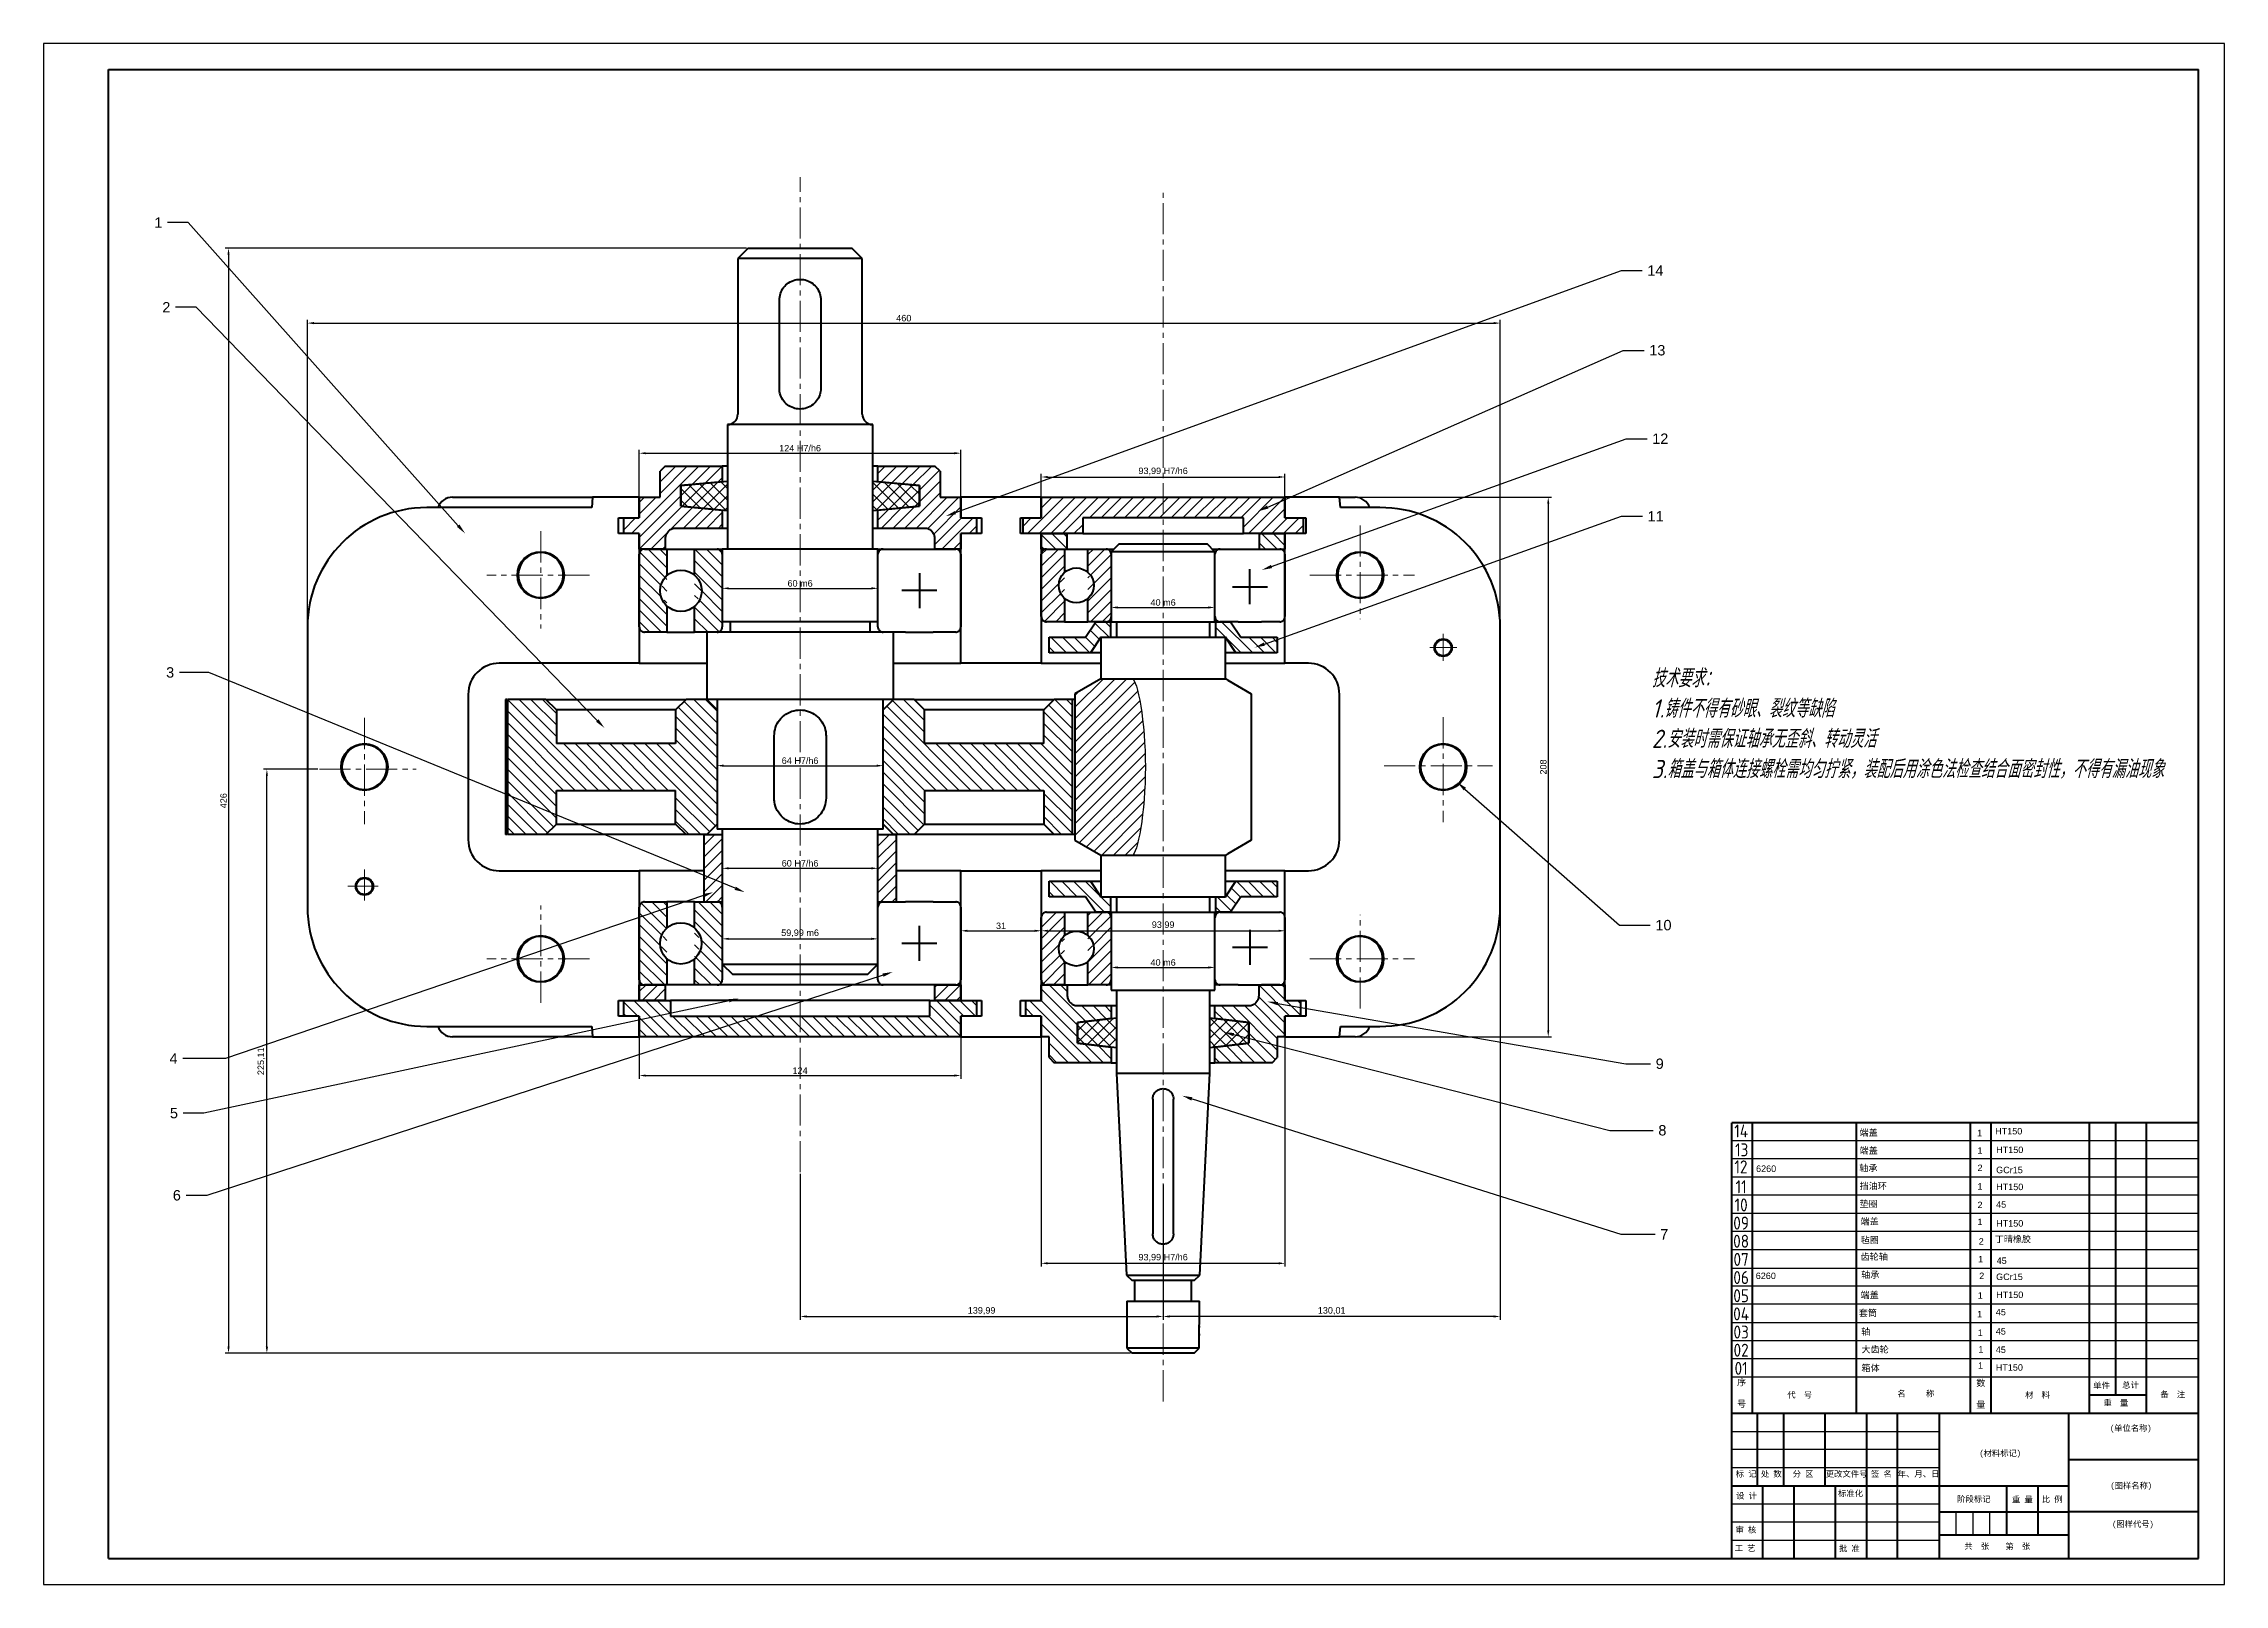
# Model space of a CAD drawing. Header units: millimetres. Extents: x 12238 to 13079, y -872 to -278.
import ezdxf
from ezdxf import colors
from ezdxf.entities.mleader import LeaderData, LeaderLine
from ezdxf.math import Vec2, Vec3

# ---------------------------------------------------------------- set-up
doc = ezdxf.new("R2010")
doc.units = ezdxf.units.MM
doc.linetypes.add('点画线', pattern=[18, 12, -2, 2, -2])
for name, color, linetype, lineweight in [('中心线层', 1, '点画线', 18), ('图层1', 7, 'Continuous', 50), ('尺寸标注0.5', 255, 'Continuous', 25), ('文字', 7, 'Continuous', 15), ('粗实线', 7, 'Continuous', 50), ('细实线', 7, 'Continuous', 25)]:
    doc.layers.add(name, color=color, linetype=linetype, lineweight=lineweight)
doc.styles.add('GB字体', font='gbenor.shx', dxfattribs={"bigfont": 'gbcbig.shx'})
doc.styles.get("Standard").update_dxf_attribs({"font": 'arial.ttf'})
doc.styles.add('国标汉字3.5', font='gbeitc.shx', dxfattribs={"height": 3.5, "bigfont": 'gbcbig.shx'})
doc.dimstyles.new('ISO-25', dxfattribs={"dimtxt": 2.5, "dimasz": 2.5, "dimexe": 1.25, "dimexo": 0.625, "dimtad": 1, "dimtxsty": 'Standard', "dimcen": 2.5, "dimadec": 0, "dimazin": 0, "dimtfac": 1, "dimtmove": 0, "dimatfit": 3, "dimfxl": 1, "dimarcsym": 0})
pattern_1 = [(45, (-12442.1276, 606.4664), (-2.24506403, 2.24506403), [])]

msp = doc.modelspace()

# ---------------------------------------------------------------- texts
at = {"layer": '图层1', "attachment_point": 1}
for s, width, insert, char_height in [('{\\fSimSun|b0|i0|c134|p2;序}\\P\\P{\\fSimSun|b0|i0|c134|p2;号}', 8, (12890.726, -792.838), 2.5), ('{\\fSimSun|b0|i0|c134|p2;代  号}', 10, (12910.085, -797.821), 2.3), ('{\\fSimSun|b0|i0|c134|p2;名     称}', 23.98284, (12952.514, -797.317), 2.3), ('{\\fSimSun|b0|i0|c134|p2;数\\P\\P量}', 8, (12982.997, -793.146), 2.5), ('{\\fSimSun|b0|i0|c134|p2;材  料}', 10, (13001.792, -797.824), 2.3), ('{\\fSimSun|b0|i0|c134|p2;单件}', 10, (13028.077, -794.186), 2.3), ('{\\fSimSun|b0|i0|c134|p2;总计}', 10, (13039.23, -794.008), 2.3), ('{\\fSimSun|b0|i0|c134|p2;备  注}', 10, (13053.961, -797.656), 2.3), ('{\\fSimSun|b0|i0|c134|p2;重  量}', 10, (13032.015, -800.858), 2.3), ('{\\fSimSun|b0|i0|c134|p2;(单位名称)}', 21.79184, (13034.549, -810.641), 2.3), ('{\\fSimSun|b0|i0|c134|p2;(材料标记)}', 21.79184, (12984.194, -820.316), 2.3), ('{\\fSimSun|b0|i0|c134|p2;标 记}', 10, (12890.198, -828.289), 2.3), ('{\\fSimSun|b0|i0|c134|p2;处 数}', 10, (12899.925, -828.289), 2.3), ('{\\fSimSun|b0|i0|c134|p2;分 区}', 10, (12912.153, -828.289), 2.3), ('{\\fSimSun|b0|i0|c134|p2;更改文件号}', 18.03846, (12924.906, -828.289), 2.3), ('{\\fSimSun|b0|i0|c134|p2;签 名}', 10, (12942.37, -828.289), 2.3), ('{\\fSimSun|b0|i0|c134|p2;年、月、日}', 16.3348, (12952.65, -828.289), 2.3), ('{\\fSimSun|b0|i0|c134|p2;(图样名称)}', 21.79184, (13034.714, -832.802), 2.3), ('{\\fSimSun|b0|i0|c134|p2;设 计}', 10, (12890.357, -836.734), 2.3), ('{\\fSimSun|b0|i0|c134|p2;标准化}', 10, (12929.645, -835.801), 2.3), ('{\\fSimSun|b0|i0|c134|p2;阶段标记}', 17.2269, (12975.595, -837.981), 2.3), ('{\\fSimSun|b0|i0|c134|p2;重 量}', 10, (12996.747, -838.145), 2.3), ('{\\fSimSun|b0|i0|c134|p2;比 例}', 10, (13008.239, -838.064), 2.3), ('{\\fSimSun|b0|i0|c134|p2;(图样代号)}', 21.79184, (13035.382, -847.667), 2.3), ('{\\fSimSun|b0|i0|c134|p2;工 艺}', 10, (12889.811, -856.886), 2.3), ('{\\fSimSun|b0|i0|c134|p2;审 核}', 10, (12890.139, -849.832), 2.3), ('{\\fSimSun|b0|i0|c134|p2;批 准}', 10, (12930.041, -857.024), 2.3), ('{\\fSimSun|b0|i0|c134|p2;共  张    第  张}', 32.28272, (12978.38, -856.171), 2.3)]:
    msp.add_mtext_dynamic_manual_height_columns(s, width=width, gutter_width=12.5, heights=[0], dxfattribs=dict(at, insert=insert, char_height=char_height))
at = {"layer": '文字', "insert": (12857.835, -519.19), "char_height": 7, "attachment_point": 1, "style": '国标汉字3.5'}
msp.add_mtext_dynamic_manual_height_columns('技术要求：\\P1.铸件不得有砂眼、裂纹等缺陷\\P2.安装时需保证轴承无歪斜、转动灵活\\P3.箱盖与箱体连接螺栓需均匀拧紧，装配后用涂色法检查结合面密封性，不得有漏油现象', width=210.99563, gutter_width=25, heights=[0], dxfattribs=at)
at = {"layer": '文字', "char_height": 2.5, "attachment_point": 1}
for s, width, heights, insert in [('{\\fSimSun|b0|i0|c134|p2;端盖}', 27.49201, [7], (12937.965, -696.599)), ('\\pxqc;1', 5.05459, [0], (12981.73, -696.755)), ('HT150', 14.1775, [0], (12990.237, -696.062)), ('{\\fSimSun|b0|i0|c134|p2;端盖}', 27.49201, [7], (12937.984, -703.51)), ('\\pxqc;1', 5.05459, [0], (12981.873, -703.543)), ('HT150', 14.1775, [0], (12990.626, -703.254)), ('6260', 17.6294, [0], (12898.041, -710.523)), ('{\\fSimSun|b0|i0|c134|p2;轴承}', 27.49201, [7], (12937.861, -710.286)), ('\\pxqc;2', 5.05459, [0], (12981.873, -710.196)), ('GCr15', 14.1775, [0], (12990.626, -711.016)), ('{\\fSimSun|b0|i0|c134|p2;挡油环}', 27.49201, [7], (12937.984, -717.186)), ('\\pxqc;1', 5.05459, [0], (12981.873, -717.342)), ('HT150', 14.1775, [0], (12990.626, -717.546)), ('{\\fSimSun|b0|i0|c134|p2;垫圈}', 27.49201, [7], (12937.984, -724.086)), ('{\\fSimSun|b0|i0|c134|p2;端盖}', 27.49201, [7], (12938.354, -730.862)), ('\\pxqc;2', 5.05459, [0], (12981.873, -724.488)), ('\\pxqc;1', 5.05459, [0], (12981.873, -731.018)), ('45', 14.1775, [0], (12990.626, -724.322)), ('HT150', 14.1775, [0], (12990.626, -731.592)), ('{\\fSimSun|b0|i0|c134|p2;毡圈}', 27.49201, [7], (12938.404, -738.07)), ('\\pxqc;2', 6.16413, [0], (12981.805, -738.564)), ('{\\fSimSun|b0|i0|c134|p2;丁晴橡胶}', 14.1775, [0], (12990.089, -737.699)), ('{\\fSimSun|b0|i0|c134|p2;齿轮轴}', 27.49201, [7], (12938.354, -744.444)), ('\\pxqc;1', 5.05459, [0], (12982.119, -745.415)), ('45', 14.1775, [0], (12990.821, -745.998)), ('6260', 17.6294, [0], (12897.918, -751.826)), ('{\\fSimSun|b0|i0|c134|p2;轴承}', 27.49201, [7], (12938.601, -751.438)), ('\\pxqc;2', 6.41069, [0], (12981.873, -751.826)), ('GCr15', 14.1775, [0], (12990.626, -752.202)), ('{\\fSimSun|b0|i0|c134|p2;端盖}', 27.49201, [7], (12938.354, -759.209)), ('\\pxqc;1', 5.05459, [0], (12981.996, -759.403)), ('HT150', 14.1775, [0], (12990.626, -759.142)), ('{\\fSimSun|b0|i0|c134|p2;套筒}', 27.49201, [7], (12937.66, -766.182)), ('{\\fSimSun|b0|i0|c134|p2;轴}', 27.49201, [7], (12938.581, -773.358)), ('\\pxqc;1', 5.05459, [0], (12981.73, -766.604)), ('45', 14.1775, [0], (12990.483, -773.225)), ('45', 14.1775, [0], (12990.503, -765.808)), ('{\\fSimSun|b0|i0|c134|p2;大齿轮}', 27.49201, [7], (12938.705, -780.218)), ('\\pxqc;1', 5.05459, [0], (12981.977, -773.76)), ('\\pxqc;1', 5.05459, [0], (12982.223, -780.167)), ('45', 14.1775, [0], (12990.483, -780.313)), ('{\\fSimSun|b0|i0|c134|p2;箱体}', 27.49201, [7], (12938.705, -787.36)), ('\\pxqc;1', 5.05459, [0], (12982.1, -786.374)), ('HT150', 14.1775, [0], (12990.483, -787.148))]:
    msp.add_mtext_dynamic_manual_height_columns(s, width=width, gutter_width=12.5, heights=heights, dxfattribs=dict(at, insert=insert))
at = {"layer": '细实线', "char_height": 5, "attachment_point": 5, "style": 'GB字体'}
for s, insert in [('14', (12892.318, -697.232)), ('13', (12892.505, -704.51)), ('12', (12892.212, -711.076)), ('10', (12892.283, -725.749)), ('11', (12892.283, -718.749)), ('09', (12892.283, -732.749)), ('09', (12892.283, -732.749)), ('08', (12892.283, -739.749)), ('08', (12892.283, -739.749)), ('07', (12892.283, -746.749)), ('07', (12892.283, -746.749)), ('06', (12892.283, -753.749)), ('06', (12892.283, -753.749)), ('04', (12892.283, -767.749)), ('04', (12892.283, -767.749)), ('05', (12892.283, -760.749)), ('05', (12892.283, -760.749)), ('03', (12892.283, -774.749)), ('03', (12892.283, -774.749)), ('02', (12892.283, -781.749)), ('01', (12892.283, -788.749)), ('01', (12892.283, -788.749))]:
    msp.add_mtext_dynamic_manual_height_columns(s, width=10, gutter_width=12.5, heights=[0], dxfattribs=dict(at, insert=insert))

# ---------------------------------------------------------------- blocks, each defined once
blk = doc.blocks.new('*D14')
at = {"layer": 'Defpoints', "color": 0, "transparency": 16777216}
for p in [(12509.38, -356.91), (12308.96, -782.91), (12657.38, -782.91)]:
    blk.add_point(p, dxfattribs=at)
at = {"layer": '尺寸标注0.5', "color": 0, "lineweight": -2, "transparency": 16777216}
for p, q in [((12508.76, -356.91), (12307.71, -356.91)), ((12308.96, -359.41), (12308.96, -780.41)), ((12656.76, -782.91), (12307.71, -782.91))]:
    blk.add_line(p, q, dxfattribs=at)
at = {"layer": '尺寸标注0.5', "color": 0, "transparency": 16777216}
for points in [[(12308.54, -359.41), (12309.37, -359.41), (12308.96, -356.91)], [(12308.54, -780.41), (12309.37, -780.41), (12308.96, -782.91)]]:
    blk.add_solid(points, dxfattribs=at)
at = {"layer": '尺寸标注0.5', "color": 0, "transparency": 16777216, "insert": (12307.06, -569.91), "char_height": 2.5, "attachment_point": 5, "rotation": 90}
blk.add_mtext('426', dxfattribs=at)
blk = doc.blocks.new('*D15')
at = {"layer": 'Defpoints', "color": 0, "transparency": 16777216}
for p in [(12799.38, -385.78), (12339.38, -502.91), (12799.38, -502.91)]:
    blk.add_point(p, dxfattribs=at)
at = {"layer": '尺寸标注0.5', "color": 0, "lineweight": -2, "transparency": 16777216}
for p, q in [((12339.38, -502.28), (12339.38, -384.53)), ((12341.88, -385.78), (12796.88, -385.78)), ((12799.38, -502.28), (12799.38, -384.53))]:
    blk.add_line(p, q, dxfattribs=at)
at = {"layer": '尺寸标注0.5', "color": 0, "transparency": 16777216}
for points in [[(12341.88, -385.36), (12341.88, -386.19), (12339.38, -385.78)], [(12796.88, -385.36), (12796.88, -386.19), (12799.38, -385.78)]]:
    blk.add_solid(points, dxfattribs=at)
at = {"layer": '尺寸标注0.5', "color": 0, "transparency": 16777216, "insert": (12569.38, -383.87), "char_height": 2.5, "attachment_point": 5}
blk.add_mtext('460', dxfattribs=at)
blk = doc.blocks.new('*D16')
at = {"layer": 'Defpoints', "color": 0, "transparency": 16777216}
for p in [(12323.75, -557.8), (12344.05, -557.8), (12657.38, -782.91)]:
    blk.add_point(p, dxfattribs=at)
at = {"layer": '尺寸标注0.5', "color": 0, "lineweight": -2, "transparency": 16777216}
for p, q in [((12343.43, -557.8), (12322.5, -557.8)), ((12323.75, -780.41), (12323.75, -560.3)), ((12656.76, -782.91), (12322.5, -782.91))]:
    blk.add_line(p, q, dxfattribs=at)
at = {"layer": '尺寸标注0.5', "color": 0, "transparency": 16777216}
for points in [[(12323.34, -560.3), (12324.17, -560.3), (12323.75, -557.8)], [(12323.34, -780.41), (12324.17, -780.41), (12323.75, -782.91)]]:
    blk.add_solid(points, dxfattribs=at)
at = {"layer": '尺寸标注0.5', "color": 0, "transparency": 16777216, "insert": (12321.63, -670.35), "char_height": 2.5, "attachment_point": 5, "rotation": 90}
blk.add_mtext('225,11', dxfattribs=at)
blk = doc.blocks.new('*D17')
at = {"layer": 'Defpoints', "color": 0, "transparency": 16777216}
for p in [(12799.38, -610.91), (12669.38, -717.19), (12669.38, -768.74)]:
    blk.add_point(p, dxfattribs=at)
at = {"layer": '尺寸标注0.5', "color": 0, "lineweight": -2, "transparency": 16777216}
for p, q in [((12799.38, -611.53), (12799.38, -769.99)), ((12669.38, -717.81), (12669.38, -769.99)), ((12796.88, -768.74), (12671.88, -768.74))]:
    blk.add_line(p, q, dxfattribs=at)
at = {"layer": '尺寸标注0.5', "color": 0, "transparency": 16777216}
for points in [[(12671.88, -768.33), (12671.88, -769.16), (12669.38, -768.74)], [(12796.88, -768.33), (12796.88, -769.16), (12799.38, -768.74)]]:
    blk.add_solid(points, dxfattribs=at)
at = {"layer": '尺寸标注0.5', "color": 0, "transparency": 16777216, "insert": (12734.38, -766.62), "char_height": 2.5, "attachment_point": 5}
blk.add_mtext('130,01', dxfattribs=at)
blk = doc.blocks.new('*D18')
at = {"layer": 'Defpoints', "color": 0, "transparency": 16777216}
for p in [(12529.38, -713.18), (12669.38, -717.19), (12669.38, -768.74)]:
    blk.add_point(p, dxfattribs=at)
at = {"layer": '尺寸标注0.5', "color": 0, "lineweight": -2, "transparency": 16777216}
for p, q in [((12529.38, -713.8), (12529.38, -769.99)), ((12669.38, -717.81), (12669.38, -769.99)), ((12531.88, -768.74), (12666.88, -768.74))]:
    blk.add_line(p, q, dxfattribs=at)
at = {"layer": '尺寸标注0.5', "color": 0, "transparency": 16777216}
for points in [[(12531.88, -768.33), (12531.88, -769.16), (12529.38, -768.74)], [(12666.88, -768.33), (12666.88, -769.16), (12669.38, -768.74)]]:
    blk.add_solid(points, dxfattribs=at)
at = {"layer": '尺寸标注0.5', "color": 0, "transparency": 16777216, "insert": (12599.38, -766.62), "char_height": 2.5, "attachment_point": 5}
blk.add_mtext('139,99', dxfattribs=at)
blk = doc.blocks.new('*D19')
at = {"layer": 'Defpoints', "color": 0, "transparency": 16777216}
for p in [(12622.38, -656.91), (12716.38, -656.91), (12716.38, -748.25)]:
    blk.add_point(p, dxfattribs=at)
at = {"layer": '尺寸标注0.5', "color": 0, "lineweight": -2, "transparency": 16777216}
for p, q in [((12622.38, -657.53), (12622.38, -749.5)), ((12716.38, -657.53), (12716.38, -749.5)), ((12624.88, -748.25), (12713.88, -748.25))]:
    blk.add_line(p, q, dxfattribs=at)
at = {"layer": '尺寸标注0.5', "color": 0, "transparency": 16777216}
for points in [[(12624.88, -747.83), (12624.88, -748.67), (12622.38, -748.25)], [(12713.88, -747.83), (12713.88, -748.67), (12716.38, -748.25)]]:
    blk.add_solid(points, dxfattribs=at)
at = {"layer": '尺寸标注0.5', "color": 0, "transparency": 16777216, "insert": (12669.38, -746.11), "char_height": 2.5, "attachment_point": 5}
blk.add_mtext('93,99 H7/h6', dxfattribs=at)
blk = doc.blocks.new('*D20')
at = {"layer": 'Defpoints', "color": 0, "transparency": 16777216}
for p in [(12649.38, -627.91), (12689.38, -634.19), (12689.38, -634.19)]:
    blk.add_point(p, dxfattribs=at)
at = {"layer": '尺寸标注0.5', "color": 0, "lineweight": -2, "transparency": 16777216}
for p, q in [((12649.38, -628.53), (12649.38, -635.44)), ((12651.88, -634.19), (12686.88, -634.19)), ((12689.38, -633.57), (12689.38, -632.94))]:
    blk.add_line(p, q, dxfattribs=at)
at = {"layer": '尺寸标注0.5', "color": 0, "transparency": 16777216}
for points in [[(12651.88, -633.78), (12651.88, -634.61), (12649.38, -634.19)], [(12686.88, -633.78), (12686.88, -634.61), (12689.38, -634.19)]]:
    blk.add_solid(points, dxfattribs=at)
at = {"layer": '尺寸标注0.5', "color": 0, "transparency": 16777216, "insert": (12669.38, -632.29), "char_height": 2.5, "attachment_point": 5}
blk.add_mtext('40 m6', dxfattribs=at)
blk = doc.blocks.new('*D21')
at = {"layer": 'Defpoints', "color": 0, "transparency": 16777216}
for p in [(12622.38, -621.91), (12716.38, -620.05), (12716.38, -621.91)]:
    blk.add_point(p, dxfattribs=at)
at = {"layer": '尺寸标注0.5', "color": 0, "lineweight": -2, "transparency": 16777216}
for p, q in [((12622.38, -621.28), (12622.38, -618.8)), ((12624.88, -620.05), (12713.88, -620.05)), ((12716.38, -621.28), (12716.38, -618.8))]:
    blk.add_line(p, q, dxfattribs=at)
at = {"layer": '尺寸标注0.5', "color": 0, "transparency": 16777216}
for points in [[(12624.88, -619.64), (12624.88, -620.47), (12622.38, -620.05)], [(12713.88, -619.64), (12713.88, -620.47), (12716.38, -620.05)]]:
    blk.add_solid(points, dxfattribs=at)
at = {"layer": '尺寸标注0.5', "color": 0, "transparency": 16777216, "insert": (12669.38, -617.92), "char_height": 2.5, "attachment_point": 5}
blk.add_mtext('93,99', dxfattribs=at)
blk = doc.blocks.new('*D22')
at = {"layer": 'Defpoints', "color": 0, "transparency": 16777216}
for p in [(12649.38, -495.41), (12689.38, -495.41), (12689.38, -495.41)]:
    blk.add_point(p, dxfattribs=at)
at = {"layer": '尺寸标注0.5', "color": 0, "lineweight": -2, "transparency": 16777216}
for p, q in [((12649.38, -494.78), (12649.38, -494.16)), ((12651.88, -495.41), (12686.88, -495.41)), ((12689.38, -494.78), (12689.38, -494.16))]:
    blk.add_line(p, q, dxfattribs=at)
at = {"layer": '尺寸标注0.5', "color": 0, "transparency": 16777216}
for points in [[(12651.88, -494.99), (12651.88, -495.82), (12649.38, -495.41)], [(12686.88, -494.99), (12686.88, -495.82), (12689.38, -495.41)]]:
    blk.add_solid(points, dxfattribs=at)
at = {"layer": '尺寸标注0.5', "color": 0, "transparency": 16777216, "insert": (12669.38, -493.5), "char_height": 2.5, "attachment_point": 5}
blk.add_mtext('40 m6', dxfattribs=at)
blk = doc.blocks.new('*D23')
at = {"layer": 'Defpoints', "color": 0, "transparency": 16777216}
for p in [(12716.38, -445.11), (12622.38, -456.91), (12716.38, -456.91)]:
    blk.add_point(p, dxfattribs=at)
at = {"layer": '尺寸标注0.5', "color": 0, "lineweight": -2, "transparency": 16777216}
for p, q in [((12622.38, -456.28), (12622.38, -443.86)), ((12624.88, -445.11), (12713.88, -445.11)), ((12716.38, -456.28), (12716.38, -443.86))]:
    blk.add_line(p, q, dxfattribs=at)
at = {"layer": '尺寸标注0.5', "color": 0, "transparency": 16777216}
for points in [[(12624.88, -444.69), (12624.88, -445.52), (12622.38, -445.11)], [(12713.88, -444.69), (12713.88, -445.52), (12716.38, -445.11)]]:
    blk.add_solid(points, dxfattribs=at)
at = {"layer": '尺寸标注0.5', "color": 0, "transparency": 16777216, "insert": (12669.38, -442.96), "char_height": 2.5, "attachment_point": 5}
blk.add_mtext('93,99 H7/h6', dxfattribs=at)
blk = doc.blocks.new('*D24')
at = {"layer": 'Defpoints', "color": 0, "transparency": 16777216}
for p in [(12467.38, -656.91), (12591.38, -656.91), (12591.38, -675.86)]:
    blk.add_point(p, dxfattribs=at)
at = {"layer": '尺寸标注0.5', "color": 0, "lineweight": -2, "transparency": 16777216}
for p, q in [((12467.38, -657.53), (12467.38, -677.11)), ((12591.38, -657.53), (12591.38, -677.11)), ((12469.88, -675.86), (12588.88, -675.86))]:
    blk.add_line(p, q, dxfattribs=at)
at = {"layer": '尺寸标注0.5', "color": 0, "transparency": 16777216}
for points in [[(12469.88, -675.45), (12469.88, -676.28), (12467.38, -675.86)], [(12588.88, -675.45), (12588.88, -676.28), (12591.38, -675.86)]]:
    blk.add_solid(points, dxfattribs=at)
at = {"layer": '尺寸标注0.5', "color": 0, "transparency": 16777216, "insert": (12529.38, -673.98), "char_height": 2.5, "attachment_point": 5}
blk.add_mtext('124', dxfattribs=at)
blk = doc.blocks.new('*D25')
at = {"layer": 'Defpoints', "color": 0, "transparency": 16777216}
for p in [(12591.38, -435.93), (12467.38, -456.91), (12591.38, -456.91)]:
    blk.add_point(p, dxfattribs=at)
at = {"layer": '尺寸标注0.5', "color": 0, "lineweight": -2, "transparency": 16777216}
for p, q in [((12467.38, -456.28), (12467.38, -434.68)), ((12469.88, -435.93), (12588.88, -435.93)), ((12591.38, -456.28), (12591.38, -434.68))]:
    blk.add_line(p, q, dxfattribs=at)
at = {"layer": '尺寸标注0.5', "color": 0, "transparency": 16777216}
for points in [[(12469.88, -435.52), (12469.88, -436.35), (12467.38, -435.93)], [(12588.88, -435.52), (12588.88, -436.35), (12591.38, -435.93)]]:
    blk.add_solid(points, dxfattribs=at)
at = {"layer": '尺寸标注0.5', "color": 0, "transparency": 16777216, "insert": (12529.38, -434.01), "char_height": 2.5, "attachment_point": 5}
blk.add_mtext('124 H7/h6', dxfattribs=at)
blk = doc.blocks.new('*D26')
at = {"layer": 'Defpoints', "color": 0, "transparency": 16777216}
for p in [(12499.38, -488.84), (12559.38, -488.03), (12559.38, -488.84)]:
    blk.add_point(p, dxfattribs=at)
at = {"layer": '尺寸标注0.5', "color": 0, "lineweight": -2, "transparency": 16777216}
for p, q in [((12499.38, -488.22), (12499.38, -486.78)), ((12559.38, -488.22), (12559.38, -486.78)), ((12501.88, -488.03), (12556.88, -488.03))]:
    blk.add_line(p, q, dxfattribs=at)
at = {"layer": '尺寸标注0.5', "color": 0, "transparency": 16777216}
for points in [[(12501.88, -487.61), (12501.88, -488.44), (12499.38, -488.03)], [(12556.88, -487.61), (12556.88, -488.44), (12559.38, -488.03)]]:
    blk.add_solid(points, dxfattribs=at)
at = {"layer": '尺寸标注0.5', "color": 0, "transparency": 16777216, "insert": (12529.38, -486.13), "char_height": 2.5, "attachment_point": 5}
blk.add_mtext('60 m6', dxfattribs=at)
blk = doc.blocks.new('*D27')
at = {"layer": 'Defpoints', "color": 0, "transparency": 16777216}
for p in [(12497.38, -555.91), (12561.38, -555.91), (12561.38, -556.4)]:
    blk.add_point(p, dxfattribs=at)
at = {"layer": '尺寸标注0.5', "color": 0, "lineweight": -2, "transparency": 16777216}
for p, q in [((12497.38, -556.53), (12497.38, -557.65)), ((12499.88, -556.4), (12558.88, -556.4)), ((12561.38, -556.53), (12561.38, -557.65))]:
    blk.add_line(p, q, dxfattribs=at)
at = {"layer": '尺寸标注0.5', "color": 0, "transparency": 16777216}
for points in [[(12499.88, -555.98), (12499.88, -556.82), (12497.38, -556.4)], [(12558.88, -555.98), (12558.88, -556.82), (12561.38, -556.4)]]:
    blk.add_solid(points, dxfattribs=at)
at = {"layer": '尺寸标注0.5', "color": 0, "transparency": 16777216, "insert": (12529.38, -554.48), "char_height": 2.5, "attachment_point": 5}
blk.add_mtext('64 H7/h6', dxfattribs=at)
blk = doc.blocks.new('*D28')
at = {"layer": 'Defpoints', "color": 0, "transparency": 16777216}
for p in [(12499.38, -595.97), (12559.38, -595.97), (12559.38, -595.97)]:
    blk.add_point(p, dxfattribs=at)
at = {"layer": '尺寸标注0.5', "color": 0, "lineweight": -2, "transparency": 16777216}
for p, q in [((12499.38, -595.35), (12499.38, -594.72)), ((12501.88, -595.97), (12556.88, -595.97)), ((12559.38, -595.35), (12559.38, -594.72))]:
    blk.add_line(p, q, dxfattribs=at)
at = {"layer": '尺寸标注0.5', "color": 0, "transparency": 16777216}
for points in [[(12501.88, -595.55), (12501.88, -596.39), (12499.38, -595.97)], [(12556.88, -595.55), (12556.88, -596.39), (12559.38, -595.97)]]:
    blk.add_solid(points, dxfattribs=at)
at = {"layer": '尺寸标注0.5', "color": 0, "transparency": 16777216, "insert": (12529.38, -594.05), "char_height": 2.5, "attachment_point": 5}
blk.add_mtext('60 H7/h6', dxfattribs=at)
blk = doc.blocks.new('*D29')
at = {"layer": 'Defpoints', "color": 0, "transparency": 16777216}
for p in [(12559.38, -623.16), (12499.39, -635.91), (12559.38, -635.91)]:
    blk.add_point(p, dxfattribs=at)
at = {"layer": '尺寸标注0.5', "color": 0, "lineweight": -2, "transparency": 16777216}
for p, q in [((12499.39, -635.28), (12499.39, -621.91)), ((12559.38, -635.28), (12559.38, -621.91)), ((12501.89, -623.16), (12556.88, -623.16))]:
    blk.add_line(p, q, dxfattribs=at)
at = {"layer": '尺寸标注0.5', "color": 0, "transparency": 16777216}
for points in [[(12501.89, -622.74), (12501.89, -623.58), (12499.39, -623.16)], [(12556.88, -622.74), (12556.88, -623.58), (12559.38, -623.16)]]:
    blk.add_solid(points, dxfattribs=at)
at = {"layer": '尺寸标注0.5', "color": 0, "transparency": 16777216, "insert": (12529.38, -621.03), "char_height": 2.5, "attachment_point": 5}
blk.add_mtext('59,99 m6', dxfattribs=at)
blk = doc.blocks.new('*D30')
at = {"layer": 'Defpoints', "color": 0, "transparency": 16777216}
for p in [(12726.88, -452.91), (12726.88, -660.91), (12817.9, -660.91)]:
    blk.add_point(p, dxfattribs=at)
at = {"layer": '尺寸标注0.5', "color": 0, "lineweight": -2, "transparency": 16777216}
for p, q in [((12727.5, -452.91), (12819.15, -452.91)), ((12817.9, -455.41), (12817.9, -658.41)), ((12727.5, -660.91), (12819.15, -660.91))]:
    blk.add_line(p, q, dxfattribs=at)
at = {"layer": '尺寸标注0.5', "color": 0, "transparency": 16777216}
for points in [[(12817.48, -455.41), (12818.32, -455.41), (12817.9, -452.91)], [(12817.48, -658.41), (12818.32, -658.41), (12817.9, -660.91)]]:
    blk.add_solid(points, dxfattribs=at)
at = {"layer": '尺寸标注0.5', "color": 0, "transparency": 16777216, "insert": (12816, -556.91), "char_height": 2.5, "attachment_point": 5, "rotation": 90}
blk.add_mtext('208', dxfattribs=at)
blk = doc.blocks.new('*D31')
at = {"layer": 'Defpoints', "color": 0, "transparency": 16777216}
for p in [(12622.38, -620.05), (12591.38, -624.91), (12622.38, -624.91)]:
    blk.add_point(p, dxfattribs=at)
at = {"layer": '尺寸标注0.5', "color": 0, "lineweight": -2, "transparency": 16777216}
for p, q in [((12591.38, -624.28), (12591.38, -618.8)), ((12593.88, -620.05), (12619.88, -620.05)), ((12622.38, -624.28), (12622.38, -618.8))]:
    blk.add_line(p, q, dxfattribs=at)
at = {"layer": '尺寸标注0.5', "color": 0, "transparency": 16777216}
for points in [[(12593.88, -619.64), (12593.88, -620.47), (12591.38, -620.05)], [(12619.88, -619.64), (12619.88, -620.47), (12622.38, -620.05)]]:
    blk.add_solid(points, dxfattribs=at)
at = {"layer": '尺寸标注0.5', "color": 0, "transparency": 16777216, "insert": (12606.88, -618.15), "char_height": 2.5, "attachment_point": 5}
blk.add_mtext('31', dxfattribs=at)

# ---------------------------------------------------------------- dimensions: what is measured, and where the dimension line sits
at = {"layer": '尺寸标注0.5'}
for base, p1, p2, angle, picture, middle in [((12308.957, -782.907), (12509.381, -356.907), (12657.381, -782.907), 90, '*D14', (12307.055, -569.907)), ((12817.901, -660.907), (12726.878, -452.907), (12726.878, -660.907), 90, '*D30', (12816, -556.907)), ((12323.754, -557.8), (12657.381, -782.907), (12344.05, -557.8), 270, '*D16', (12321.627, -670.354)), ((12669.3756, -768.7428), (12799.3807, -610.9072), (12669.3756, -717.1899), 180, '*D17', (12734.3782, -766.6154)), ((12669.3756, -768.7428), (12529.3807, -713.1752), (12669.3756, -717.1899), 180, '*D18', (12599.3782, -766.6154))]:
    dim = msp.add_linear_dim(base=base, p1=p1, p2=p2, angle=angle, dimstyle='ISO-25', dxfattribs=at)
    dim.commit()
    dim.dimension.update_dxf_attribs({"geometry": picture, "text_midpoint": middle})
for base, p1, p2, picture, middle in [((12799.381, -385.776), (12339.381, -502.907), (12799.381, -502.907), '*D15', (12569.381, -383.875)), ((12622.383, -620.052), (12591.379, -624.907), (12622.383, -624.907), '*D31', (12606.881, -618.149)), ((12716.3779, -620.0517), (12622.3835, -621.9072), (12716.3779, -621.9072), '*D21', (12669.3807, -617.9243)), ((12591.379, -675.863), (12467.383, -656.907), (12591.379, -656.907), '*D24', (12529.381, -673.983))]:
    dim = msp.add_linear_dim(base=base, p1=p1, p2=p2, dimstyle='ISO-25', dxfattribs=at)
    dim.commit()
    dim.dimension.update_dxf_attribs({"geometry": picture, "text_midpoint": middle})
for base, p1, p2, text, picture, middle in [((12591.379, -435.932), (12467.383, -456.907), (12591.379, -456.907), '<> H7/h6', '*D25', (12529.381, -434.014)), ((12716.3779, -445.1052), (12622.3835, -456.9072), (12716.3779, -456.9072), '<> H7/h6', '*D23', (12669.3807, -442.9616)), ((12559.381, -488.027), (12499.381, -488.841), (12559.381, -488.841), '<> m6', '*D26', (12529.381, -486.125)), ((12689.381, -495.406), (12649.381, -495.406), (12689.381, -495.406), '<> m6', '*D22', (12669.381, -493.504)), ((12561.381, -556.401), (12497.381, -555.907), (12561.381, -555.907), '<> H7/h6', '*D27', (12529.381, -554.483)), ((12559.381, -595.971), (12499.381, -595.971), (12559.381, -595.971), '<> H7/h6', '*D28', (12529.381, -594.053)), ((12559.376, -623.161), (12499.385, -635.909), (12559.376, -635.909), '<> m6', '*D29', (12529.381, -621.033)), ((12689.381, -634.193), (12649.381, -627.907), (12689.381, -634.193), '<> m6', '*D20', (12669.381, -632.291)), ((12716.3779, -748.2489), (12622.3835, -656.9072), (12716.3779, -656.9072), '<> H7/h6', '*D19', (12669.3807, -746.1053))]:
    dim = msp.add_linear_dim(base=base, p1=p1, p2=p2, text=text, dimstyle='ISO-25', dxfattribs=at)
    dim.commit()
    dim.dimension.update_dxf_attribs({"geometry": picture, "text_midpoint": middle})

# ---------------------------------------------------------------- hatches: boundary and pattern name
at = {"layer": '中心线层'}
h = msp.add_hatch(dxfattribs=at)
h.set_pattern_fill('ANSI31', color=256, scale=2)
h.set_pattern_definition([(45, (-12442.1276, 606.4664), (-4.490128, 4.490128), [])])
edge = h.paths.add_edge_path()
edge.add_line((12483.384, -456.407), (12483.384, -448.407))
edge.add_line((12483.384, -448.407), (12499.385, -446.907))
edge.add_line((12499.385, -446.907), (12499.385, -440.907))
edge.add_line((12499.385, -440.907), (12477.383, -440.907))
edge.add_line((12477.383, -440.907), (12475.383, -442.907))
edge.add_line((12475.383, -442.907), (12475.383, -452.907))
edge.add_line((12475.383, -452.907), (12467.383, -452.907))
edge.add_line((12467.383, -452.907), (12467.383, -460.907))
edge.add_line((12467.383, -460.907), (12461.383, -460.907))
edge.add_line((12461.383, -460.907), (12461.383, -466.907))
edge.add_line((12461.383, -466.907), (12467.383, -466.907))
edge.add_line((12467.383, -466.907), (12467.383, -472.907))
edge.add_line((12467.383, -472.907), (12477.383, -472.907))
edge.add_line((12477.383, -472.907), (12477.383, -468.907))
edge.add_spline(control_points=[(12477.383, -468.907), (12477.388, -468.767), (12477.407, -468.179), (12477.702, -467.16), (12478.485, -466.039), (12479.598, -465.245), (12480.627, -464.934), (12481.229, -464.913), (12481.383, -464.907)], knot_values=[0, 0, 0, 0, 0.0673247, 0.2819664, 0.4966188, 0.7112808, 0.925947, 1, 1, 1, 1], degree=3, periodic=0)
edge.add_line((12481.383, -464.907), (12499.385, -464.907))
edge.add_line((12499.385, -464.907), (12499.385, -457.907))
edge.add_line((12499.385, -457.907), (12483.384, -456.407))
edge = h.paths.add_edge_path()
edge.add_line((12591.379, -452.907), (12583.378, -452.907))
edge.add_line((12583.378, -452.907), (12583.378, -442.907))
edge.add_line((12583.378, -442.907), (12581.378, -440.907))
edge.add_line((12581.378, -440.907), (12559.376, -440.907))
edge.add_line((12559.376, -440.907), (12559.376, -446.907))
edge.add_line((12559.376, -446.907), (12575.378, -448.407))
edge.add_line((12575.378, -448.407), (12575.378, -456.407))
edge.add_line((12575.378, -456.407), (12559.376, -457.907))
edge.add_line((12559.376, -457.907), (12559.376, -464.907))
edge.add_line((12559.376, -464.907), (12577.378, -464.907))
edge.add_spline(control_points=[(12577.378, -464.907), (12577.673, -464.927), (12578.416, -464.976), (12579.541, -465.455), (12580.556, -466.36), (12581.246, -467.558), (12581.334, -468.458), (12581.378, -468.907)], knot_values=[0, 0, 0, 0, 0.1413241, 0.3560185, 0.5707029, 0.7853829, 1, 1, 1, 1], degree=3, periodic=0)
edge.add_line((12581.378, -468.907), (12581.378, -472.907))
edge.add_line((12581.378, -472.907), (12589.379, -472.907))
edge.add_line((12589.379, -472.907), (12591.379, -472.907))
edge.add_line((12591.379, -472.907), (12591.379, -466.907))
edge.add_line((12591.379, -466.907), (12597.379, -466.907))
edge.add_line((12597.379, -466.907), (12597.379, -460.907))
edge.add_line((12597.379, -460.907), (12591.379, -460.907))
edge.add_line((12591.379, -460.907), (12591.379, -452.907))
h = msp.add_hatch(dxfattribs=at)
h.set_pattern_fill('ANSI31', color=3)
h.set_pattern_definition(pattern_1)
edge = h.paths.add_edge_path()
edge.add_line((12499.385, -457.907), (12483.384, -456.407))
edge.add_line((12483.384, -456.407), (12483.384, -448.407))
edge.add_line((12483.384, -448.407), (12499.385, -446.907))
edge.add_line((12499.385, -446.907), (12499.385, -440.907))
edge.add_line((12499.385, -440.907), (12477.383, -440.907))
edge.add_line((12477.383, -440.907), (12475.383, -442.907))
edge.add_line((12475.383, -442.907), (12475.383, -452.907))
edge.add_line((12475.383, -452.907), (12467.383, -452.907))
edge.add_line((12467.383, -452.907), (12467.383, -460.907))
edge.add_line((12467.383, -460.907), (12461.383, -460.907))
edge.add_line((12461.383, -460.907), (12461.383, -466.907))
edge.add_line((12461.383, -466.907), (12467.383, -466.907))
edge.add_line((12467.383, -466.907), (12467.383, -472.907))
edge.add_line((12467.383, -472.907), (12477.383, -472.907))
edge.add_line((12477.383, -472.907), (12477.383, -468.907))
edge.add_spline(control_points=[(12477.383, -468.907), (12477.388, -468.767), (12477.407, -468.179), (12477.702, -467.16), (12478.485, -466.039), (12479.598, -465.245), (12480.627, -464.934), (12481.229, -464.913), (12481.383, -464.907)], knot_values=[0, 0, 0, 0, 0.0673247, 0.2819664, 0.4966188, 0.7112808, 0.925947, 1, 1, 1, 1], degree=3, periodic=0)
edge.add_line((12481.383, -464.907), (12499.385, -464.907))
edge.add_line((12499.385, -464.907), (12499.385, -457.907))
edge = h.paths.add_edge_path()
edge.add_line((12597.379, -460.907), (12591.379, -460.907))
edge.add_line((12591.379, -460.907), (12591.379, -452.907))
edge.add_line((12591.379, -452.907), (12583.378, -452.907))
edge.add_line((12583.378, -452.907), (12583.378, -442.907))
edge.add_line((12583.378, -442.907), (12581.378, -440.907))
edge.add_line((12581.378, -440.907), (12559.376, -440.907))
edge.add_line((12559.376, -440.907), (12559.376, -446.907))
edge.add_line((12559.376, -446.907), (12575.378, -448.407))
edge.add_line((12575.378, -448.407), (12575.378, -456.407))
edge.add_line((12575.378, -456.407), (12559.376, -457.907))
edge.add_line((12559.376, -457.907), (12559.376, -464.907))
edge.add_line((12559.376, -464.907), (12577.378, -464.907))
edge.add_spline(control_points=[(12577.378, -464.907), (12577.673, -464.927), (12578.416, -464.976), (12579.541, -465.455), (12580.556, -466.36), (12581.246, -467.558), (12581.334, -468.458), (12581.378, -468.907)], knot_values=[0, 0, 0, 0, 0.1413241, 0.3560185, 0.5707029, 0.7853829, 1, 1, 1, 1], degree=3, periodic=0)
edge.add_line((12581.378, -468.711), (12581.378, -472.907))
edge.add_line((12581.378, -472.907), (12589.379, -472.907))
edge.add_line((12589.379, -472.907), (12591.379, -472.907))
edge.add_line((12591.379, -472.907), (12591.379, -466.907))
edge.add_line((12591.379, -466.907), (12597.379, -466.907))
edge.add_line((12597.379, -466.907), (12597.379, -460.907))
h = msp.add_hatch(dxfattribs=at)
h.set_pattern_fill('ANSI31', color=3)
h.set_pattern_definition(pattern_1)
edge = h.paths.add_edge_path()
edge.add_line((12499.385, -457.907), (12483.384, -456.407))
edge.add_line((12483.384, -456.407), (12483.384, -448.407))
edge.add_line((12483.384, -448.407), (12499.385, -446.907))
edge.add_line((12499.385, -446.907), (12499.385, -440.907))
edge.add_line((12499.385, -440.907), (12477.383, -440.907))
edge.add_line((12477.383, -440.907), (12475.383, -442.907))
edge.add_line((12475.383, -442.907), (12475.383, -452.907))
edge.add_line((12475.383, -452.907), (12467.383, -452.907))
edge.add_line((12467.383, -452.907), (12467.383, -460.907))
edge.add_line((12467.383, -460.907), (12461.383, -460.907))
edge.add_line((12461.383, -460.907), (12461.383, -466.907))
edge.add_line((12461.383, -466.907), (12467.383, -466.907))
edge.add_line((12467.383, -466.907), (12467.383, -472.907))
edge.add_line((12467.383, -472.907), (12477.383, -472.907))
edge.add_line((12477.383, -472.907), (12477.383, -468.907))
edge.add_spline(control_points=[(12477.383, -468.907), (12477.388, -468.767), (12477.407, -468.179), (12477.702, -467.16), (12478.485, -466.039), (12479.598, -465.245), (12480.627, -464.934), (12481.229, -464.913), (12481.383, -464.907)], knot_values=[0, 0, 0, 0, 0.0673247, 0.2819664, 0.4966188, 0.7112808, 0.925947, 1, 1, 1, 1], degree=3, periodic=0)
edge.add_line((12481.383, -464.907), (12499.385, -464.907))
edge.add_line((12499.385, -464.907), (12499.385, -457.907))
h = msp.add_hatch(dxfattribs=at)
h.set_pattern_fill('ANSI31', color=3)
h.set_pattern_definition(pattern_1)
edge = h.paths.add_edge_path()
edge.add_line((12483.384, -456.407), (12483.384, -448.407))
edge.add_line((12483.384, -448.407), (12499.385, -446.907))
edge.add_line((12499.385, -446.907), (12499.385, -440.907))
edge.add_line((12499.385, -440.907), (12477.383, -440.907))
edge.add_line((12477.383, -440.907), (12475.383, -442.907))
edge.add_line((12475.383, -442.907), (12475.383, -452.907))
edge.add_line((12475.383, -452.907), (12467.383, -452.907))
edge.add_line((12467.383, -452.907), (12467.383, -460.907))
edge.add_line((12467.383, -460.907), (12461.383, -460.907))
edge.add_line((12461.383, -460.907), (12461.383, -466.907))
edge.add_line((12461.383, -466.907), (12467.383, -466.907))
edge.add_line((12467.383, -466.907), (12467.383, -472.907))
edge.add_line((12467.383, -472.907), (12477.383, -472.907))
edge.add_line((12477.383, -472.907), (12477.383, -468.674))
edge.add_spline(control_points=[(12477.383, -468.907), (12477.388, -468.767), (12477.407, -468.179), (12477.702, -467.16), (12478.485, -466.039), (12479.598, -465.245), (12480.627, -464.934), (12481.229, -464.913), (12481.383, -464.907)], knot_values=[0, 0, 0, 0, 0.0673247, 0.2819664, 0.4966188, 0.7112808, 0.925947, 1, 1, 1, 1], degree=3, periodic=0)
edge.add_line((12481.383, -464.907), (12499.385, -464.907))
edge.add_line((12499.385, -464.907), (12499.385, -457.907))
edge.add_line((12499.385, -457.907), (12483.384, -456.407))
edge = h.paths.add_edge_path()
edge.add_line((12597.379, -460.907), (12591.379, -460.907))
edge.add_line((12591.379, -460.907), (12591.379, -452.907))
edge.add_line((12591.379, -452.907), (12583.378, -452.907))
edge.add_line((12583.378, -452.907), (12583.378, -442.907))
edge.add_line((12583.378, -442.907), (12581.378, -440.907))
edge.add_line((12581.378, -440.907), (12559.376, -440.907))
edge.add_line((12559.376, -440.907), (12559.376, -446.907))
edge.add_line((12559.376, -446.907), (12575.378, -448.407))
edge.add_line((12575.378, -448.407), (12575.378, -456.407))
edge.add_line((12575.378, -456.407), (12559.376, -457.907))
edge.add_line((12559.376, -457.907), (12559.376, -464.907))
edge.add_line((12559.376, -464.907), (12577.378, -464.907))
edge.add_spline(control_points=[(12577.378, -464.907), (12577.673, -464.927), (12578.416, -464.976), (12579.541, -465.455), (12580.556, -466.36), (12581.246, -467.558), (12581.334, -468.458), (12581.378, -468.907)], knot_values=[0, 0, 0, 0, 0.1413241, 0.3560185, 0.5707029, 0.7853829, 1, 1, 1, 1], degree=3, periodic=0)
edge.add_line((12581.378, -468.907), (12581.378, -472.907))
edge.add_line((12581.378, -472.907), (12589.379, -472.907))
edge.add_line((12589.379, -472.907), (12591.379, -472.907))
edge.add_line((12591.379, -472.907), (12591.379, -466.907))
edge.add_line((12591.379, -466.907), (12597.379, -466.907))
edge.add_line((12597.379, -466.907), (12597.379, -460.907))
h.paths.add_polyline_path([(12716.378, -452.907), (12622.383, -452.907), (12622.383, -460.907), (12615.383, -460.907), (12615.383, -466.907), (12622.383, -466.907), (12632.384, -466.907), (12638.385, -466.907), (12638.385, -460.907), (12700.376, -460.907), (12700.376, -466.907), (12723.378, -466.907), (12723.378, -460.907), (12716.378, -460.907)])
edge = h.paths.add_edge_path()
edge.add_spline(control_points=[(12649.381, -474.841), (12649.36, -474.639), (12649.31, -474.213), (12648.976, -473.634), (12648.469, -473.181), (12647.906, -472.941), (12647.534, -472.917), (12647.387, -472.907)], knot_values=[0.0210275, 0.0210275, 0.0210275, 0.0210275, 0.214485, 0.429095, 0.6437383, 0.8584469, 1, 1, 1, 1], degree=3, periodic=0)
edge.add_line((12647.387, -472.907), (12640.385, -472.907))
edge.add_line((12640.385, -472.907), (12640.385, -481.903))
edge.add_arc((12635.885, -486.907), 6.73, 0, 48.03383, ccw=False)
edge.add_arc((12635.885, -486.907), 6.73, -48.03383, 0, ccw=False)
edge.add_line((12640.385, -491.911), (12640.385, -500.907))
edge.add_line((12640.385, -500.907), (12647.387, -500.907))
edge.add_spline(control_points=[(12647.387, -500.907), (12647.464, -500.904), (12647.765, -500.894), (12648.279, -500.738), (12648.837, -500.341), (12649.225, -499.781), (12649.369, -499.312), (12649.379, -499.06), (12649.381, -499.031)], knot_values=[0, 0, 0, 0, 0.0769483, 0.3005429, 0.5241352, 0.747685, 0.9711679, 1, 1, 1, 1], degree=3, periodic=0)
edge.add_line((12649.381, -499.031), (12649.381, -474.841))
edge = h.paths.add_edge_path()
edge.add_line((12631.384, -472.907), (12624.384, -472.907))
edge.add_spline(control_points=[(12624.384, -472.907), (12624.306, -472.91), (12624.005, -472.921), (12623.491, -473.076), (12622.934, -473.473), (12622.543, -474.034), (12622.395, -474.543), (12622.386, -474.837), (12622.383, -474.907)], knot_values=[0, 0, 0, 0, 0.0739861, 0.2886545, 0.503319, 0.7179727, 0.9326136, 1, 1, 1, 1], degree=3, periodic=0)
edge.add_line((12622.383, -474.907), (12622.383, -498.907))
edge.add_spline(control_points=[(12622.383, -498.907), (12622.406, -499.132), (12622.45, -499.581), (12622.794, -500.181), (12623.302, -500.633), (12623.864, -500.873), (12624.236, -500.897), (12624.384, -500.907)], knot_values=[0, 0, 0, 0, 0.2145513, 0.4292284, 0.6439111, 0.858606, 1, 1, 1, 1], degree=3, periodic=0)
edge.add_line((12624.384, -500.907), (12631.384, -500.907))
edge.add_line((12631.384, -500.907), (12631.384, -491.911))
edge.add_arc((12635.885, -486.907), 6.73, 180, 228.03383, ccw=False)
edge.add_arc((12635.885, -486.907), 6.73, 131.96617, 180, ccw=False)
edge.add_line((12631.384, -481.903), (12631.384, -472.907))
edge = h.paths.add_edge_path()
edge.add_spline(control_points=[(12649.381, -614.841), (12649.36, -614.639), (12649.31, -614.213), (12648.976, -613.634), (12648.469, -613.181), (12647.906, -612.941), (12647.534, -612.917), (12647.387, -612.907)], knot_values=[0.0210275, 0.0210275, 0.0210275, 0.0210275, 0.214485, 0.429095, 0.6437383, 0.8584469, 1, 1, 1, 1], degree=3, periodic=0)
edge.add_line((12647.387, -612.907), (12643.386, -612.907))
edge.add_line((12643.386, -612.907), (12640.385, -612.907))
edge.add_line((12640.385, -612.907), (12640.385, -621.903))
edge.add_arc((12635.885, -626.907), 6.73, 0, 48.03383, ccw=False)
edge.add_arc((12635.885, -626.907), 6.73, -48.03383, 0, ccw=False)
edge.add_line((12640.385, -631.911), (12640.385, -640.907))
edge.add_line((12640.385, -640.907), (12647.387, -640.907))
edge.add_spline(control_points=[(12647.387, -640.907), (12647.538, -640.897), (12647.913, -640.872), (12648.478, -640.627), (12648.983, -640.172), (12649.311, -639.594), (12649.361, -639.173), (12649.381, -638.974)], knot_values=[0, 0, 0, 0, 0.1447564, 0.3595261, 0.5742833, 0.7889892, 0.978643, 0.978643, 0.978643, 0.978643], degree=3, periodic=0)
edge.add_line((12649.381, -638.974), (12649.381, -614.841))
edge = h.paths.add_edge_path()
edge.add_arc((12635.885, -626.907), 6.73, 131.96617, 180, ccw=False)
edge.add_line((12631.384, -621.903), (12631.384, -612.907))
edge.add_line((12631.384, -612.907), (12624.384, -612.907))
edge.add_spline(control_points=[(12624.384, -612.907), (12624.306, -612.91), (12624.005, -612.921), (12623.491, -613.076), (12622.934, -613.473), (12622.543, -614.034), (12622.395, -614.543), (12622.386, -614.837), (12622.383, -614.907)], knot_values=[0, 0, 0, 0, 0.0739861, 0.2886545, 0.503319, 0.7179727, 0.9326136, 1, 1, 1, 1], degree=3, periodic=0)
edge.add_line((12622.383, -614.907), (12622.383, -638.907))
edge.add_spline(control_points=[(12622.383, -638.907), (12622.406, -639.132), (12622.45, -639.581), (12622.794, -640.181), (12623.302, -640.633), (12623.864, -640.873), (12624.236, -640.897), (12624.384, -640.907)], knot_values=[0, 0, 0, 0, 0.2145513, 0.4292284, 0.6439111, 0.858606, 1, 1, 1, 1], degree=3, periodic=0)
edge.add_line((12624.384, -640.907), (12631.384, -640.907))
edge.add_line((12631.384, -640.907), (12631.384, -631.911))
edge.add_arc((12635.885, -626.907), 6.73, 180, 228.03383, ccw=False)
h.paths.add_polyline_path([(12477.383, -640.907), (12469.383, -640.907), (12467.383, -640.907), (12467.383, -646.907), (12477.383, -646.907)])
h.paths.add_polyline_path([(12591.379, -640.907), (12581.378, -640.907), (12581.378, -646.907), (12591.379, -646.907)])
h.paths.add_polyline_path([(12566.377, -582.907), (12565.377, -582.907), (12559.381, -582.907), (12559.381, -608.907), (12566.377, -608.907)])
h = msp.add_hatch(dxfattribs=at)
h.set_pattern_fill('ANSI37', color=3)
h.set_pattern_definition([(45, (-12442.1276, 606.4664), (-2.24506403, 2.24506403), []), (135, (-12442.1276, 606.4664), (-2.24506403, -2.24506403), [])])
h.paths.add_polyline_path([(12501.381, -446.72), (12483.384, -448.407), (12483.384, -456.407), (12501.381, -458.094)])
h.paths.add_polyline_path([(12575.378, -448.407), (12557.381, -446.72), (12557.381, -458.094), (12575.378, -456.407)])
h.paths.add_polyline_path([(12651.381, -653.677), (12636.385, -655.407), (12636.385, -663.407), (12651.381, -665.137)])
h.paths.add_polyline_path([(12702.377, -655.407), (12687.381, -653.677), (12687.381, -665.137), (12702.377, -663.407)])
h = msp.add_hatch(dxfattribs=at)
h.set_pattern_fill('ANSI31', color=3, angle=90)
h.set_pattern_definition([(135, (-12442.1276, 606.4664), (-2.24506403, -2.24506403), [])])
h.paths.add_polyline_path([(12632.384, -466.907), (12622.383, -466.907), (12622.383, -472.907), (12632.384, -472.907)])
h.paths.add_polyline_path([(12716.378, -466.907), (12706.377, -466.907), (12706.377, -472.907), (12716.378, -472.907)])
h.paths.add_polyline_path([(12645.381, -506.915), (12645.381, -506.907), (12649.087, -506.907), (12649.087, -500.907), (12643.386, -500.907), (12639.385, -506.907), (12625.384, -506.907), (12625.384, -512.907), (12641.385, -512.907)])
h.paths.add_polyline_path([(12713.378, -506.907), (12699.376, -506.907), (12695.376, -500.907), (12691.375, -500.907), (12689.674, -500.907), (12689.674, -506.907), (12693.381, -506.907), (12693.381, -506.915), (12697.376, -512.907), (12713.378, -512.907)])
h.paths.add_polyline_path([(12641.385, -600.907), (12625.384, -600.907), (12625.384, -606.907), (12639.385, -606.907), (12643.386, -612.907), (12647.387, -612.907), (12649.087, -612.907), (12649.087, -606.907), (12645.381, -606.907), (12645.381, -606.899)])
h.paths.add_polyline_path([(12713.378, -600.907), (12697.376, -600.907), (12693.381, -606.899), (12693.381, -606.907), (12689.674, -606.907), (12689.674, -612.907), (12695.376, -612.907), (12699.376, -606.907), (12713.378, -606.907)])
edge = h.paths.add_edge_path()
edge.add_line((12722.378, -646.907), (12716.378, -646.907))
edge.add_line((12716.378, -646.907), (12716.378, -640.907))
edge.add_line((12716.378, -640.907), (12706.377, -640.907))
edge.add_line((12706.377, -640.907), (12706.377, -644.907))
edge.add_spline(control_points=[(12706.377, -644.907), (12706.373, -645.048), (12706.353, -645.636), (12706.058, -646.654), (12705.275, -647.775), (12704.162, -648.569), (12703.133, -648.88), (12702.531, -648.902), (12702.377, -648.907)], knot_values=[0, 0, 0, 0, 0.0673225, 0.2819577, 0.4966145, 0.7112917, 0.9259796, 1, 1, 1, 1], degree=3, periodic=0)
edge.add_line((12702.377, -648.907), (12689.374, -648.907))
edge.add_line((12689.374, -648.907), (12689.374, -653.907))
edge.add_line((12689.374, -653.907), (12702.377, -655.407))
edge.add_line((12702.377, -655.407), (12702.377, -663.407))
edge.add_line((12702.377, -663.407), (12689.374, -664.907))
edge.add_line((12689.374, -664.907), (12689.374, -670.907))
edge.add_line((12689.374, -670.907), (12711.378, -670.907))
edge.add_line((12711.378, -670.907), (12713.378, -668.907))
edge.add_line((12713.378, -668.907), (12713.378, -660.907))
edge.add_line((12713.378, -660.907), (12716.378, -660.907))
edge.add_line((12716.378, -660.907), (12716.378, -652.907))
edge.add_line((12716.378, -652.907), (12722.378, -652.907))
edge.add_line((12722.378, -652.907), (12722.378, -646.907))
edge = h.paths.add_edge_path()
edge.add_line((12649.387, -648.907), (12636.385, -648.907))
edge.add_spline(control_points=[(12636.385, -648.907), (12636.089, -648.888), (12635.346, -648.839), (12634.221, -648.359), (12633.206, -647.454), (12632.517, -646.256), (12632.428, -645.357), (12632.384, -644.907)], knot_values=[0, 0, 0, 0, 0.1413619, 0.3560563, 0.5707309, 0.7853968, 1, 1, 1, 1], degree=3, periodic=0)
edge.add_line((12632.384, -645.103), (12632.384, -640.907))
edge.add_line((12632.384, -640.907), (12622.383, -640.907))
edge.add_line((12622.383, -640.907), (12622.383, -646.907))
edge.add_line((12622.383, -646.907), (12616.383, -646.907))
edge.add_line((12616.383, -646.907), (12616.383, -652.907))
edge.add_line((12616.383, -652.907), (12622.383, -652.907))
edge.add_line((12622.383, -652.907), (12622.383, -660.907))
edge.add_line((12622.383, -660.907), (12625.384, -660.907))
edge.add_line((12625.384, -660.907), (12625.384, -668.907))
edge.add_line((12625.384, -668.907), (12627.384, -670.907))
edge.add_line((12627.384, -670.907), (12649.387, -670.907))
edge.add_line((12649.387, -670.907), (12649.387, -664.907))
edge.add_line((12649.387, -664.907), (12636.385, -663.407))
edge.add_line((12636.385, -663.407), (12636.385, -655.407))
edge.add_line((12636.385, -655.407), (12649.387, -653.907))
edge.add_line((12649.387, -653.907), (12649.387, -648.907))
edge = h.paths.add_edge_path()
edge.add_spline(control_points=[(12499.381, -474.863), (12499.36, -474.653), (12499.311, -474.22), (12498.974, -473.634), (12498.467, -473.181), (12497.904, -472.941), (12497.532, -472.917), (12497.385, -472.907)], knot_values=[0.0140711, 0.0140711, 0.0140711, 0.0140711, 0.2145302, 0.4291859, 0.6438562, 0.8585558, 1, 1, 1, 1], degree=3, periodic=0)
edge.add_line((12497.385, -472.907), (12488.717, -472.907))
edge.add_line((12488.717, -472.907), (12488.717, -482.971))
edge.add_arc((12483.429, -488.973), 7.999, 0, 48.616137, ccw=False)
edge.add_arc((12483.429, -488.973), 7.999, -48.616137, 0, ccw=False)
edge.add_line((12488.717, -494.974), (12488.717, -504.907))
edge.add_line((12488.717, -504.907), (12493.381, -504.907))
edge.add_line((12493.381, -504.907), (12497.385, -504.907))
edge.add_spline(control_points=[(12497.385, -504.907), (12497.592, -504.888), (12498.025, -504.849), (12498.617, -504.529), (12499.082, -504.033), (12499.345, -503.461), (12499.373, -503.072), (12499.385, -502.907)], knot_values=[0, 0, 0, 0, 0.1982711, 0.4129794, 0.6276775, 0.8423489, 1, 1, 1, 1], degree=3, periodic=0)
edge.add_line((12499.385, -502.907), (12499.385, -500.907))
edge.add_line((12499.385, -500.907), (12499.381, -500.907))
edge.add_line((12499.381, -500.907), (12499.381, -474.863))
edge = h.paths.add_edge_path()
edge.add_line((12478.05, -472.907), (12469.383, -472.907))
edge.add_spline(control_points=[(12469.383, -472.907), (12469.306, -472.91), (12469.005, -472.921), (12468.49, -473.076), (12467.934, -473.473), (12467.542, -474.034), (12467.395, -474.543), (12467.385, -474.837), (12467.383, -474.907)], knot_values=[0, 0, 0, 0, 0.0739997, 0.2886589, 0.503316, 0.7179671, 0.932611, 1, 1, 1, 1], degree=3, periodic=0)
edge.add_line((12467.383, -474.907), (12467.383, -502.907))
edge.add_spline(control_points=[(12467.383, -502.907), (12467.405, -503.132), (12467.449, -503.581), (12467.794, -504.181), (12468.301, -504.633), (12468.864, -504.873), (12469.235, -504.897), (12469.383, -504.907)], knot_values=[0, 0, 0, 0, 0.2145583, 0.4292425, 0.6439299, 0.8586244, 1, 1, 1, 1], degree=3, periodic=0)
edge.add_line((12469.383, -504.907), (12478.05, -504.907))
edge.add_line((12478.05, -504.907), (12478.05, -494.892))
edge.add_arc((12483.429, -488.973), 7.999, 180, 227.736448, ccw=False)
edge.add_arc((12483.429, -488.973), 7.999, 132.263552, 180, ccw=False)
edge.add_line((12478.05, -483.053), (12478.05, -472.907))
h.paths.add_polyline_path([(12497.381, -534.903), (12493.384, -530.907), (12493.381, -530.907), (12485.384, -530.907), (12481.383, -534.907), (12481.383, -547.907), (12435.382, -547.907), (12435.382, -534.907), (12431.382, -530.907), (12416.51, -530.907), (12416.51, -582.907), (12431.382, -582.907), (12435.382, -578.907), (12435.382, -565.907), (12481.383, -565.907), (12481.383, -578.907), (12485.384, -582.907), (12493.384, -582.907), (12497.381, -578.911)])
h.paths.add_polyline_path([(12634.379, -530.907), (12634.336, -530.907), (12627.379, -530.907), (12623.379, -534.907), (12623.379, -547.907), (12577.378, -547.907), (12577.378, -534.907), (12573.378, -530.907), (12565.377, -530.907), (12561.381, -534.903), (12561.381, -578.911), (12565.377, -582.907), (12566.377, -582.907), (12573.378, -582.907), (12577.378, -578.907), (12577.378, -565.907), (12623.379, -565.907), (12623.379, -578.907), (12627.379, -582.907), (12634.379, -582.907)])
edge = h.paths.add_edge_path()
edge.add_spline(control_points=[(12499.381, -610.863), (12499.36, -610.653), (12499.311, -610.22), (12498.974, -609.634), (12498.467, -609.181), (12497.904, -608.941), (12497.532, -608.917), (12497.385, -608.907)], knot_values=[0.0140711, 0.0140711, 0.0140711, 0.0140711, 0.2145302, 0.4291859, 0.6438562, 0.8585558, 1, 1, 1, 1], degree=3, periodic=0)
edge.add_line((12497.385, -608.907), (12492.384, -608.907))
edge.add_line((12492.384, -608.907), (12488.717, -608.907))
edge.add_line((12488.717, -608.907), (12488.717, -618.971))
edge.add_arc((12483.384, -624.907), 7.98, 0, 48.059334, ccw=False)
edge.add_arc((12483.384, -624.907), 7.98, -48.059334, 0, ccw=False)
edge.add_line((12488.717, -630.843), (12488.717, -640.907))
edge.add_line((12488.717, -640.907), (12497.385, -640.907))
edge.add_spline(control_points=[(12497.385, -640.907), (12497.553, -640.895), (12497.946, -640.865), (12498.52, -640.599), (12499.013, -640.131), (12499.328, -639.54), (12499.367, -639.111), (12499.385, -638.907)], knot_values=[0, 0, 0, 0, 0.1610636, 0.3757701, 0.5904688, 0.8051424, 1, 1, 1, 1], degree=3, periodic=0)
edge.add_line((12499.385, -638.907), (12499.385, -632.912))
edge.add_line((12499.385, -632.912), (12499.381, -632.907))
edge.add_line((12499.381, -632.907), (12499.381, -610.863))
edge = h.paths.add_edge_path()
edge.add_line((12478.05, -618.971), (12478.05, -608.907))
edge.add_line((12478.05, -608.907), (12469.383, -608.907))
edge.add_spline(control_points=[(12469.383, -608.907), (12469.306, -608.91), (12469.005, -608.921), (12468.49, -609.076), (12467.934, -609.473), (12467.542, -610.034), (12467.395, -610.543), (12467.385, -610.837), (12467.383, -610.907)], knot_values=[0, 0, 0, 0, 0.0739997, 0.2886589, 0.503316, 0.7179671, 0.932611, 1, 1, 1, 1], degree=3, periodic=0)
edge.add_line((12467.383, -610.907), (12467.383, -638.907))
edge.add_spline(control_points=[(12467.383, -638.907), (12467.405, -639.132), (12467.449, -639.581), (12467.794, -640.181), (12468.301, -640.633), (12468.864, -640.873), (12469.235, -640.897), (12469.383, -640.907)], knot_values=[0, 0, 0, 0, 0.2145583, 0.4292425, 0.6439299, 0.8586244, 1, 1, 1, 1], degree=3, periodic=0)
edge.add_line((12469.383, -640.907), (12477.383, -640.907))
edge.add_line((12477.383, -640.907), (12478.05, -640.907))
edge.add_line((12478.05, -640.907), (12478.05, -630.843))
edge.add_arc((12483.384, -624.907), 7.98, 180, 228.059334, ccw=False)
edge.add_arc((12483.384, -624.907), 7.98, 131.940666, 180, ccw=False)
h.paths.add_polyline_path([(12479.383, -646.907), (12461.383, -646.907), (12461.383, -652.907), (12467.383, -652.907), (12467.383, -660.907), (12591.379, -660.907), (12591.379, -652.907), (12597.379, -652.907), (12597.379, -646.907), (12591.379, -646.907), (12579.378, -646.907), (12579.378, -652.907), (12479.383, -652.907)])
h = msp.add_hatch(dxfattribs=at)
h.set_pattern_fill('ANSI31', color=3)
h.set_pattern_definition(pattern_1)
edge = h.paths.add_edge_path()
edge.add_spline(control_points=[(12657.428, -590.907), (12659.491, -590.778), (12665.61, -556.907), (12659.491, -523.036), (12657.428, -522.907)], knot_values=[68.5214365, 68.5214365, 68.5214365, 68.5214365, 85.586244, 102.6510515, 102.6510515, 102.6510515, 102.6510515], degree=3, periodic=0)
edge.add_line((12657.428, -522.907), (12645.381, -522.907))
edge.add_line((12645.381, -522.907), (12635.381, -528.681))
edge.add_line((12635.381, -528.681), (12635.381, -585.134))
edge.add_line((12635.381, -585.134), (12645.381, -590.907))
edge.add_line((12645.381, -590.907), (12657.428, -590.907))
h = msp.add_hatch(dxfattribs=at)
h.set_pattern_fill('ANSI31', color=3)
h.set_pattern_definition(pattern_1)
h.paths.add_polyline_path([(12499.381, -582.907), (12492.384, -582.907), (12492.384, -608.907), (12497.385, -608.907), (12499.381, -608.907)])

# ---------------------------------------------------------------- linework, layer by layer
for p, q in [((13068.65, -764.029), (12888.65, -764.029)), ((12924.65, -806.029), (12940.65, -806.029)), ((12888.65, -813.029), (12968.65, -813.029)), ((12968.65, -820.029), (12888.65, -820.029)), ((12888.65, -827.029), (12968.65, -827.029)), ((12988.15, -834.029), (12981.65, -834.029)), ((13006.65, -834.029), (12994.65, -834.029)), ((13018.65, -834.029), (13006.65, -834.029)), ((12888.65, -848.029), (12888.65, -841.029)), ((12888.65, -841.029), (12968.65, -841.029)), ((12968.65, -848.029), (12888.65, -848.029)), ((12968.65, -853.029), (12968.65, -844.029)), ((12968.65, -855.029), (12968.65, -848.029)), ((12975.15, -853.029), (12975.15, -844.029)), ((12981.65, -844.029), (12981.65, -853.029)), ((12988.15, -853.029), (12988.15, -844.029)), ((12888.65, -862.029), (12888.65, -855.029)), ((12888.65, -855.029), (12968.65, -855.029)), ((12981.65, -853.029), (12975.15, -853.029)), ((12994.65, -853.029), (12988.15, -853.029)), ((13018.65, -862.029), (13018.65, -853.029))]:
    msp.add_line(p, q)
msp.add_lwpolyline([(12237.65, -278.029), (12237.65, -872.029), (13078.65, -872.029), (13078.65, -278.029)], close=True)
for p, q in [((12529.381, -713.175), (12529.381, -329.538)), ((12669.376, -801.509), (12669.376, -334.968)), ((12429.349, -466.026), (12429.349, -503.567)), ((12745.381, -463.798), (12745.381, -499.888)), ((12726.023, -482.907), (12766.345, -482.907)), ((12772.268, -510.819), (12782.628, -510.819)), ((12777.381, -505.631), (12777.381, -516.007)), ((12361.381, -538), (12361.381, -578.969)), ((12777.381, -537.751), (12777.381, -578.139)), ((12344.05, -557.8), (12381.383, -557.8)), ((12754.6, -556.43), (12796.441, -556.43)), ((12361.381, -596.403), (12361.381, -609.006)), ((12354.954, -602.907), (12366.684, -602.907)), ((12429.349, -647.788), (12429.349, -610.248)), ((12745.381, -650.016), (12745.381, -613.926)), ((12726.023, -630.907), (12766.345, -630.907))]:
    msp.add_line(p, q, dxfattribs=at)
at = {"layer": '中心线层', "linetype": '点画线'}
for p, q in [((12448.115, -482.907), (12408.519, -482.907)), ((12448.115, -630.907), (12408.519, -630.907))]:
    msp.add_line(p, q, dxfattribs=at)
at = {"layer": '图层1'}
for p, q in [((12262.65, -862.029), (12262.65, -288.029)), ((12262.65, -288.029), (13068.65, -288.029)), ((13068.65, -862.029), (13068.65, -288.029)), ((12896.65, -806.029), (12896.65, -694.029)), ((12936.65, -694.029), (12936.65, -806.029)), ((12980.65, -694.029), (12980.65, -806.029)), ((12988.65, -806.029), (12988.65, -694.029)), ((13026.65, -806.029), (13026.65, -694.029)), ((13036.65, -694.029), (13036.65, -799.029)), ((13048.65, -806.029), (13048.65, -694.029)), ((12888.65, -862.029), (12888.65, -806.029)), ((12888.65, -806.029), (13068.65, -806.029)), ((12888.65, -806.029), (13068.65, -806.029)), ((12898.65, -834.029), (12898.65, -806.029)), ((12898.65, -806.029), (12908.65, -806.029)), ((12908.65, -806.029), (12908.65, -834.029)), ((12924.65, -834.029), (12924.65, -806.029)), ((12940.65, -806.029), (12940.65, -834.029)), ((12952.65, -834.029), (12952.65, -806.029)), ((12968.65, -806.029), (12968.65, -862.029)), ((12980.65, -806.029), (12988.65, -806.029)), ((12988.65, -806.029), (13026.65, -806.029)), ((13018.65, -834.029), (13018.65, -806.029)), ((13048.65, -799.029), (13026.65, -799.029)), ((13036.65, -806.029), (13048.65, -806.029)), ((13048.65, -806.029), (13048.65, -799.029)), ((13068.65, -824.029), (13018.65, -824.029)), ((12888.65, -834.029), (13018.65, -834.029)), ((12900.65, -862.029), (12900.65, -834.029)), ((12912.65, -834.029), (12912.65, -862.029)), ((12928.65, -862.029), (12928.65, -834.029)), ((12940.65, -834.029), (12940.65, -862.029)), ((12952.65, -862.029), (12952.65, -834.029)), ((12994.65, -834.029), (12994.65, -853.029)), ((13006.65, -834.029), (13006.65, -853.029)), ((13018.65, -862.029), (13018.65, -834.029)), ((12968.65, -844.029), (13018.65, -844.029)), ((13068.65, -844.029), (13018.65, -844.029)), ((13018.65, -853.029), (12968.65, -853.029)), ((12262.65, -862.029), (13068.65, -862.029))]:
    msp.add_line(p, q, dxfattribs=at)
at = {"layer": '粗实线', "color": 7}
for p, q in [((12509.381, -356.907), (12505.381, -360.907)), ((12505.381, -360.907), (12505.381, -420.907)), ((12529.381, -360.907), (12505.381, -360.907)), ((12509.381, -356.907), (12529.381, -356.907)), ((12529.381, -356.907), (12549.381, -356.907)), ((12553.381, -360.907), (12529.381, -360.907)), ((12553.381, -360.907), (12549.381, -356.907)), ((12553.381, -420.907), (12553.381, -360.907)), ((12521.381, -410.907), (12521.381, -376.907)), ((12537.381, -376.907), (12537.381, -410.907)), ((12501.381, -424.907), (12501.381, -472.907)), ((12529.381, -424.907), (12501.381, -424.907)), ((12557.381, -424.907), (12529.381, -424.907)), ((12557.381, -472.907), (12557.381, -424.907)), ((12477.383, -440.907), (12475.383, -442.907)), ((12475.383, -452.907), (12475.383, -442.907)), ((12477.383, -440.907), (12499.385, -440.907)), ((12499.385, -440.907), (12499.385, -446.907)), ((12501.381, -440.907), (12499.385, -440.907)), ((12559.376, -440.907), (12557.381, -440.907)), ((12559.376, -446.907), (12559.376, -440.907)), ((12559.376, -440.907), (12581.378, -440.907)), ((12583.378, -442.907), (12581.378, -440.907)), ((12583.378, -442.907), (12583.378, -452.907)), ((12395.381, -452.907), (12449.382, -452.907)), ((12449.382, -452.907), (12449.075, -456.907)), ((12467.383, -452.907), (12449.382, -452.907)), ((12467.383, -452.907), (12475.383, -452.907)), ((12467.383, -460.907), (12467.383, -452.907)), ((12467.383, -452.907), (12467.383, -460.907)), ((12483.384, -448.407), (12501.385, -446.72)), ((12499.385, -446.907), (12483.384, -448.407)), ((12483.384, -456.407), (12483.384, -448.407)), ((12483.384, -448.407), (12483.384, -456.407)), ((12557.376, -446.72), (12575.378, -448.407)), ((12575.378, -448.407), (12559.376, -446.907)), ((12575.378, -448.407), (12575.378, -456.407)), ((12575.378, -456.407), (12575.378, -448.407)), ((12583.378, -452.907), (12591.379, -452.907)), ((12591.379, -452.907), (12591.379, -460.907)), ((12591.379, -460.907), (12591.379, -452.907)), ((12622.383, -452.907), (12591.379, -452.907)), ((12622.383, -460.907), (12622.383, -452.907)), ((12622.383, -452.907), (12716.378, -452.907)), ((12622.383, -452.907), (12622.383, -460.907)), ((12716.378, -452.907), (12716.378, -460.907)), ((12716.378, -460.907), (12716.378, -452.907)), ((12737.379, -452.907), (12716.378, -452.907)), ((12737.84, -456.907), (12737.379, -452.907)), ((12737.379, -452.907), (12743.381, -452.907)), ((12449.075, -456.907), (12385.381, -456.907)), ((12459.383, -460.907), (12467.383, -460.907)), ((12459.383, -466.907), (12459.383, -460.907)), ((12461.383, -466.907), (12461.383, -460.907)), ((12461.383, -460.907), (12467.383, -460.907)), ((12501.385, -458.095), (12483.384, -456.407)), ((12483.384, -456.407), (12499.385, -457.907)), ((12499.385, -457.907), (12499.385, -464.907)), ((12575.378, -456.407), (12557.376, -458.095)), ((12559.376, -457.907), (12575.378, -456.407)), ((12559.376, -464.907), (12559.376, -457.907)), ((12591.379, -460.907), (12597.379, -460.907)), ((12591.379, -460.907), (12599.379, -460.907)), ((12597.379, -460.907), (12597.379, -466.907)), ((12599.379, -460.907), (12599.379, -466.907)), ((12614.383, -460.907), (12622.383, -460.907)), ((12614.383, -466.907), (12614.383, -460.907)), ((12615.383, -466.907), (12615.383, -460.907)), ((12615.383, -460.907), (12622.383, -460.907)), ((12700.376, -460.907), (12638.385, -460.907)), ((12638.385, -460.907), (12638.385, -466.907)), ((12700.376, -466.907), (12700.376, -460.907)), ((12716.378, -460.907), (12723.378, -460.907)), ((12716.378, -460.907), (12724.378, -460.907)), ((12723.378, -460.907), (12723.378, -466.907)), ((12724.378, -460.907), (12724.378, -466.907)), ((12752.782, -456.907), (12737.84, -456.907)), ((12752.945, -456.909), (12752.782, -456.907)), ((12467.383, -466.907), (12459.383, -466.907)), ((12467.383, -466.907), (12461.383, -466.907)), ((12467.383, -472.907), (12467.383, -466.907)), ((12467.383, -466.907), (12467.383, -516.907)), ((12477.383, -468.907), (12477.383, -472.907)), ((12499.385, -464.907), (12481.383, -464.907)), ((12501.381, -464.907), (12499.385, -464.907)), ((12559.376, -464.907), (12557.381, -464.907)), ((12577.378, -464.907), (12559.376, -464.907)), ((12581.378, -472.907), (12581.378, -468.907)), ((12591.379, -466.907), (12591.379, -472.907)), ((12597.379, -466.907), (12591.379, -466.907)), ((12591.379, -516.907), (12591.379, -466.907)), ((12599.379, -466.907), (12591.379, -466.907)), ((12622.383, -466.907), (12614.383, -466.907)), ((12638.385, -466.907), (12615.383, -466.907)), ((12622.383, -472.907), (12622.383, -466.907)), ((12622.383, -466.907), (12632.384, -466.907)), ((12622.383, -466.907), (12622.383, -516.907)), ((12632.384, -472.907), (12632.384, -466.907)), ((12638.385, -466.907), (12700.376, -466.907)), ((12652.381, -470.907), (12649.381, -473.907)), ((12652.381, -470.907), (12686.381, -470.907)), ((12689.381, -473.907), (12686.381, -470.907)), ((12723.378, -466.907), (12700.376, -466.907)), ((12706.377, -466.907), (12706.377, -472.907)), ((12706.377, -466.907), (12716.378, -466.907)), ((12716.378, -466.907), (12716.378, -472.907)), ((12716.378, -516.907), (12716.378, -466.907)), ((12724.378, -466.907), (12716.378, -466.907)), ((12477.383, -472.907), (12467.383, -472.907)), ((12467.383, -502.907), (12467.383, -474.907)), ((12469.383, -472.907), (12478.05, -472.907)), ((12478.05, -472.907), (12478.05, -483.053)), ((12478.05, -472.907), (12488.717, -472.907)), ((12488.717, -472.907), (12497.385, -472.907)), ((12488.717, -482.971), (12488.717, -472.907)), ((12497.385, -472.907), (12499.381, -472.907)), ((12499.381, -472.907), (12499.381, -500.907)), ((12529.381, -472.907), (12499.381, -472.907)), ((12559.381, -472.907), (12529.381, -472.907)), ((12559.381, -500.907), (12559.381, -472.907)), ((12559.381, -472.907), (12561.377, -472.907)), ((12561.377, -472.907), (12570.044, -472.907)), ((12570.044, -472.907), (12580.711, -472.907)), ((12580.711, -472.907), (12589.379, -472.907)), ((12591.379, -472.907), (12581.378, -472.907)), ((12591.379, -474.907), (12591.379, -502.907)), ((12622.383, -472.907), (12632.384, -472.907)), ((12622.383, -498.907), (12622.383, -474.907)), ((12624.384, -472.907), (12631.384, -472.907)), ((12631.384, -472.907), (12631.384, -481.903)), ((12632.384, -472.907), (12640.385, -472.907)), ((12640.385, -472.907), (12647.387, -472.907)), ((12640.385, -481.903), (12640.385, -472.907)), ((12647.387, -472.907), (12650.381, -472.907)), ((12649.381, -473.907), (12649.381, -500.907)), ((12689.381, -473.907), (12649.381, -473.907)), ((12688.381, -472.907), (12691.375, -472.907)), ((12689.381, -500.907), (12689.381, -473.907)), ((12691.375, -472.907), (12698.376, -472.907)), ((12698.376, -472.907), (12706.377, -472.907)), ((12706.377, -472.907), (12716.378, -472.907)), ((12707.377, -472.907), (12714.378, -472.907)), ((12716.378, -474.907), (12716.378, -498.907)), ((12423.821, -489.984), (12423.948, -489.677)), ((12425.933, -491.221), (12426.056, -490.925)), ((12478.05, -494.761), (12478.05, -504.907)), ((12488.717, -504.907), (12488.717, -494.974)), ((12631.384, -491.911), (12631.384, -500.907)), ((12640.385, -500.907), (12640.385, -491.911)), ((12739.821, -489.984), (12739.948, -489.677)), ((12741.933, -491.221), (12742.056, -490.925)), ((12339.381, -502.907), (12339.381, -610.907)), ((12529.381, -500.907), (12499.381, -500.907)), ((12499.385, -500.907), (12499.385, -502.907)), ((12502.381, -500.907), (12502.381, -504.907)), ((12559.381, -500.907), (12529.381, -500.907)), ((12556.381, -504.907), (12556.381, -500.907)), ((12559.376, -502.907), (12559.376, -500.907)), ((12631.384, -500.907), (12624.384, -500.907)), ((12631.384, -500.907), (12640.385, -500.907)), ((12639.385, -506.907), (12643.386, -500.907)), ((12647.387, -500.907), (12640.385, -500.907)), ((12643.386, -500.907), (12649.087, -500.907)), ((12649.087, -500.907), (12649.087, -506.907)), ((12649.381, -500.907), (12649.087, -500.907)), ((12649.381, -500.907), (12669.381, -500.907)), ((12651.381, -500.907), (12651.381, -506.907)), ((12669.381, -500.907), (12689.381, -500.907)), ((12687.381, -506.907), (12687.381, -500.907)), ((12689.674, -500.907), (12689.381, -500.907)), ((12689.674, -506.907), (12689.674, -500.907)), ((12689.674, -500.907), (12695.376, -500.907)), ((12698.376, -500.907), (12691.375, -500.907)), ((12695.376, -500.907), (12699.376, -506.907)), ((12698.376, -500.907), (12707.377, -500.907)), ((12714.378, -500.907), (12707.377, -500.907)), ((12799.381, -610.907), (12799.381, -502.907)), ((12478.05, -504.907), (12469.383, -504.907)), ((12478.05, -504.907), (12488.717, -504.907)), ((12493.381, -504.907), (12488.717, -504.907)), ((12493.381, -504.907), (12493.381, -530.907)), ((12529.381, -504.907), (12493.381, -504.907)), ((12565.381, -504.907), (12529.381, -504.907)), ((12565.381, -530.907), (12565.381, -504.907)), ((12570.044, -504.907), (12565.381, -504.907)), ((12570.044, -504.907), (12580.711, -504.907)), ((12589.379, -504.907), (12580.711, -504.907)), ((12625.384, -512.907), (12625.384, -506.907)), ((12625.384, -506.907), (12639.385, -506.907)), ((12641.385, -512.907), (12625.384, -512.907)), ((12645.386, -506.907), (12641.385, -512.907)), ((12645.381, -512.907), (12641.385, -512.907)), ((12645.381, -506.907), (12645.381, -522.907)), ((12645.381, -506.907), (12669.381, -506.907)), ((12669.381, -506.907), (12693.381, -506.907)), ((12697.376, -512.907), (12693.375, -506.907)), ((12693.381, -522.907), (12693.381, -506.907)), ((12697.376, -512.907), (12693.381, -512.907)), ((12713.378, -512.907), (12697.376, -512.907)), ((12699.376, -506.907), (12713.378, -506.907)), ((12713.378, -506.907), (12713.378, -512.907)), ((12467.383, -516.907), (12413.381, -516.907)), ((12467.383, -516.907), (12493.381, -516.907)), ((12565.381, -516.907), (12591.379, -516.907)), ((12622.383, -516.907), (12591.379, -516.907)), ((12622.383, -516.907), (12645.381, -516.907)), ((12693.381, -516.907), (12716.378, -516.907)), ((12725.381, -516.907), (12716.378, -516.907)), ((12401.381, -528.907), (12401.381, -584.907)), ((12645.381, -522.907), (12635.381, -528.681)), ((12635.381, -528.681), (12635.381, -585.134)), ((12635.39, -528.681), (12635.381, -528.681)), ((12645.381, -522.907), (12669.381, -522.907)), ((12669.381, -522.907), (12693.381, -522.907)), ((12694.381, -523.485), (12693.381, -522.907)), ((12694.381, -523.485), (12703.381, -528.681)), ((12703.381, -528.681), (12703.381, -585.134)), ((12737.381, -584.907), (12737.381, -528.907)), ((12415.811, -530.907), (12415.811, -582.907)), ((12416.285, -530.907), (12415.811, -530.907)), ((12416.51, -530.907), (12416.51, -582.907)), ((12431.382, -530.907), (12416.51, -530.907)), ((12435.382, -534.907), (12431.382, -530.907)), ((12431.382, -530.907), (12485.349, -530.907)), ((12481.383, -534.907), (12435.382, -534.907)), ((12435.382, -534.907), (12435.382, -547.907)), ((12485.384, -530.907), (12481.383, -534.907)), ((12481.383, -534.907), (12481.383, -547.907)), ((12493.381, -530.907), (12485.384, -530.907)), ((12529.381, -530.907), (12493.381, -530.907)), ((12497.385, -534.907), (12493.384, -530.907)), ((12497.381, -530.907), (12497.381, -580.907)), ((12565.381, -530.907), (12529.381, -530.907)), ((12565.377, -530.907), (12561.377, -534.907)), ((12561.381, -580.907), (12561.381, -530.907)), ((12573.378, -530.907), (12565.381, -530.907)), ((12573.378, -530.907), (12627.379, -530.907)), ((12577.378, -534.907), (12573.378, -530.907)), ((12623.379, -534.907), (12577.378, -534.907)), ((12577.378, -547.907), (12577.378, -534.907)), ((12627.379, -530.907), (12623.379, -534.907)), ((12623.379, -547.907), (12623.379, -534.907)), ((12634.379, -530.907), (12627.379, -530.907)), ((12635.381, -530.907), (12634.336, -530.907)), ((12634.379, -582.907), (12634.379, -530.907)), ((12519.381, -568.907), (12519.381, -544.907)), ((12539.381, -544.907), (12539.381, -568.907)), ((12481.383, -547.907), (12435.382, -547.907)), ((12623.379, -547.907), (12577.378, -547.907)), ((12358.956, -565.574), (12358.956, -565.242)), ((12361.381, -565.907), (12361.381, -565.587)), ((12435.382, -565.907), (12481.383, -565.907)), ((12435.382, -578.907), (12435.382, -565.907)), ((12481.383, -578.907), (12481.383, -565.907)), ((12577.378, -565.907), (12623.379, -565.907)), ((12577.378, -565.907), (12577.378, -578.907)), ((12623.379, -565.907), (12623.379, -578.907)), ((12774.956, -565.574), (12774.956, -565.242)), ((12777.381, -565.907), (12777.381, -565.587)), ((12431.382, -582.907), (12435.382, -578.907)), ((12435.382, -578.907), (12481.272, -578.907)), ((12481.383, -578.907), (12485.384, -582.907)), ((12493.384, -582.907), (12497.385, -578.907)), ((12561.377, -578.907), (12565.377, -582.907)), ((12573.378, -582.907), (12577.378, -578.907)), ((12577.378, -578.907), (12623.379, -578.907)), ((12623.379, -578.907), (12627.379, -582.907)), ((12416.285, -582.907), (12415.811, -582.907)), ((12431.382, -582.907), (12416.51, -582.907)), ((12485.384, -582.907), (12431.382, -582.907)), ((12493.384, -582.907), (12485.384, -582.907)), ((12492.384, -608.907), (12492.384, -582.907)), ((12492.384, -582.907), (12499.381, -582.907)), ((12529.381, -580.907), (12497.381, -580.907)), ((12499.381, -580.907), (12499.381, -632.907)), ((12561.381, -580.907), (12529.381, -580.907)), ((12559.381, -632.907), (12559.381, -580.907)), ((12559.381, -582.907), (12566.377, -582.907)), ((12573.378, -582.907), (12565.377, -582.907)), ((12566.377, -582.907), (12566.377, -608.907)), ((12627.379, -582.907), (12573.412, -582.907)), ((12634.379, -582.907), (12627.379, -582.907)), ((12635.381, -582.907), (12634.336, -582.907)), ((12635.381, -585.134), (12645.381, -590.907)), ((12635.381, -585.134), (12635.39, -585.134)), ((12703.381, -585.134), (12694.381, -590.33)), ((12413.381, -596.907), (12467.383, -596.907)), ((12467.383, -596.907), (12467.383, -646.907)), ((12492.384, -596.907), (12467.383, -596.907)), ((12591.379, -596.907), (12566.377, -596.907)), ((12591.379, -646.907), (12591.379, -596.907)), ((12591.379, -596.907), (12622.383, -596.907)), ((12622.383, -596.907), (12622.383, -646.907)), ((12645.381, -596.907), (12622.383, -596.907)), ((12645.381, -590.907), (12645.381, -606.907)), ((12645.381, -590.907), (12669.381, -590.907)), ((12669.381, -590.907), (12693.381, -590.907)), ((12693.381, -590.907), (12694.381, -590.33)), ((12693.381, -606.907), (12693.381, -590.907)), ((12716.378, -596.907), (12693.381, -596.907)), ((12716.378, -646.907), (12716.378, -596.907)), ((12716.378, -596.907), (12725.381, -596.907)), ((12625.384, -600.907), (12641.385, -600.907)), ((12625.384, -606.907), (12625.384, -600.907)), ((12641.385, -600.907), (12645.386, -606.907)), ((12641.385, -600.907), (12645.381, -600.907)), ((12693.375, -606.907), (12697.376, -600.907)), ((12693.381, -600.907), (12697.376, -600.907)), ((12697.376, -600.907), (12713.378, -600.907)), ((12713.378, -600.907), (12713.378, -606.907)), ((12467.383, -638.907), (12467.383, -610.907)), ((12469.383, -608.907), (12478.05, -608.907)), ((12478.05, -608.907), (12478.05, -618.971)), ((12488.717, -608.907), (12478.05, -608.907)), ((12488.717, -618.971), (12488.717, -608.907)), ((12488.717, -608.907), (12497.385, -608.907)), ((12492.384, -608.907), (12499.381, -608.907)), ((12559.381, -608.907), (12566.377, -608.907)), ((12561.377, -608.907), (12570.044, -608.907)), ((12580.711, -608.907), (12570.044, -608.907)), ((12580.711, -608.907), (12589.379, -608.907)), ((12591.379, -610.907), (12591.379, -638.907)), ((12624.384, -612.907), (12631.384, -612.907)), ((12639.385, -606.907), (12625.384, -606.907)), ((12631.384, -612.907), (12631.384, -621.903)), ((12631.384, -612.907), (12640.385, -612.907)), ((12643.386, -612.907), (12639.385, -606.907)), ((12640.385, -621.903), (12640.385, -612.907)), ((12640.385, -612.907), (12647.387, -612.907)), ((12649.087, -612.907), (12643.386, -612.907)), ((12645.381, -606.907), (12669.381, -606.907)), ((12649.087, -606.907), (12649.087, -612.907)), ((12649.087, -612.907), (12649.381, -612.907)), ((12649.381, -612.907), (12649.381, -642.907)), ((12649.381, -612.907), (12669.381, -612.907)), ((12651.381, -606.907), (12651.381, -612.907)), ((12669.381, -606.907), (12693.381, -606.907)), ((12669.381, -612.907), (12689.381, -612.907)), ((12687.381, -612.907), (12687.381, -606.907)), ((12689.381, -642.907), (12689.381, -612.907)), ((12689.381, -612.907), (12689.674, -612.907)), ((12689.674, -612.907), (12689.674, -606.907)), ((12695.376, -612.907), (12689.674, -612.907)), ((12691.375, -612.907), (12698.376, -612.907)), ((12699.376, -606.907), (12695.376, -612.907)), ((12698.376, -612.907), (12707.377, -612.907)), ((12713.378, -606.907), (12699.376, -606.907)), ((12707.377, -612.907), (12714.378, -612.907)), ((12622.383, -638.907), (12622.383, -614.907)), ((12716.378, -614.907), (12716.378, -638.907)), ((12423.821, -637.984), (12423.948, -637.677)), ((12425.933, -639.221), (12426.056, -638.925)), ((12478.05, -630.843), (12478.05, -640.907)), ((12488.717, -640.907), (12488.717, -630.843)), ((12499.381, -632.907), (12503.381, -636.907)), ((12499.381, -632.907), (12559.381, -632.907)), ((12499.385, -632.912), (12499.385, -638.907)), ((12555.381, -636.907), (12503.381, -636.907)), ((12555.381, -636.907), (12559.381, -632.907)), ((12559.376, -638.907), (12559.376, -632.912)), ((12631.384, -631.911), (12631.384, -640.907)), ((12640.385, -640.907), (12640.385, -631.911)), ((12739.821, -637.984), (12739.948, -637.677)), ((12741.933, -639.221), (12742.056, -638.925)), ((12459.383, -646.907), (12467.383, -646.907)), ((12459.383, -652.907), (12459.383, -646.907)), ((12461.383, -652.907), (12461.383, -646.907)), ((12461.383, -646.907), (12479.383, -646.907)), ((12467.383, -640.907), (12477.383, -640.907)), ((12467.383, -646.907), (12467.383, -640.907)), ((12477.383, -646.907), (12467.383, -646.907)), ((12478.05, -640.907), (12469.383, -640.907)), ((12477.383, -640.907), (12477.383, -646.907)), ((12488.717, -640.907), (12478.05, -640.907)), ((12479.383, -646.907), (12479.383, -652.907)), ((12579.378, -646.907), (12479.383, -646.907)), ((12497.385, -640.907), (12488.717, -640.907)), ((12561.377, -640.907), (12497.385, -640.907)), ((12570.044, -640.907), (12561.377, -640.907)), ((12580.711, -640.907), (12570.044, -640.907)), ((12579.378, -652.907), (12579.378, -646.907)), ((12579.378, -646.907), (12597.379, -646.907)), ((12589.379, -640.907), (12580.711, -640.907)), ((12581.378, -646.907), (12581.378, -640.907)), ((12581.378, -640.907), (12591.379, -640.907)), ((12591.379, -646.907), (12581.378, -646.907)), ((12591.379, -640.907), (12591.379, -646.907)), ((12591.379, -646.907), (12599.379, -646.907)), ((12597.379, -646.907), (12597.379, -652.907)), ((12599.379, -646.907), (12599.379, -652.907)), ((12614.383, -646.907), (12622.383, -646.907)), ((12614.383, -652.907), (12614.383, -646.907)), ((12616.383, -652.907), (12616.383, -646.907)), ((12616.383, -646.907), (12622.383, -646.907)), ((12622.383, -646.907), (12622.383, -640.907)), ((12622.383, -640.907), (12632.384, -640.907)), ((12631.384, -640.907), (12624.384, -640.907)), ((12632.384, -640.907), (12632.384, -644.907)), ((12632.384, -640.907), (12640.385, -640.907)), ((12647.387, -640.907), (12640.385, -640.907)), ((12649.381, -640.907), (12647.387, -640.907)), ((12649.381, -642.907), (12669.381, -642.907)), ((12651.381, -642.907), (12651.381, -674.907)), ((12669.381, -642.907), (12689.381, -642.907)), ((12687.381, -674.907), (12687.381, -642.907)), ((12691.375, -640.907), (12689.381, -640.907)), ((12698.376, -640.907), (12691.375, -640.907)), ((12698.376, -640.907), (12706.377, -640.907)), ((12706.377, -644.907), (12706.377, -640.907)), ((12706.377, -640.907), (12716.378, -640.907)), ((12714.378, -640.907), (12707.377, -640.907)), ((12716.378, -640.907), (12716.378, -646.907)), ((12716.378, -646.907), (12722.378, -646.907)), ((12716.378, -646.907), (12724.378, -646.907)), ((12722.378, -646.907), (12722.378, -652.907)), ((12724.378, -646.907), (12724.378, -652.907)), ((12467.383, -652.907), (12459.383, -652.907)), ((12467.383, -652.907), (12461.383, -652.907)), ((12467.383, -660.907), (12467.383, -652.907)), ((12467.383, -652.907), (12467.383, -660.907)), ((12479.383, -652.907), (12579.378, -652.907)), ((12597.379, -652.907), (12591.379, -652.907)), ((12591.379, -652.907), (12591.379, -660.907)), ((12599.379, -652.907), (12591.379, -652.907)), ((12591.379, -660.907), (12591.379, -652.907)), ((12622.383, -652.907), (12614.383, -652.907)), ((12622.383, -652.907), (12616.383, -652.907)), ((12622.383, -660.907), (12622.383, -652.907)), ((12622.383, -652.907), (12622.383, -660.907)), ((12636.385, -648.907), (12649.387, -648.907)), ((12636.385, -655.407), (12651.388, -653.676)), ((12649.387, -653.907), (12636.385, -655.407)), ((12636.385, -655.407), (12636.385, -663.407)), ((12636.385, -663.407), (12636.385, -655.407)), ((12649.387, -648.907), (12649.387, -653.907)), ((12649.387, -648.907), (12651.381, -648.907)), ((12687.373, -653.676), (12702.377, -655.407)), ((12687.381, -648.907), (12689.374, -648.907)), ((12689.374, -653.907), (12689.374, -648.907)), ((12689.374, -648.907), (12702.377, -648.907)), ((12702.377, -655.407), (12689.374, -653.907)), ((12702.377, -663.407), (12702.377, -655.407)), ((12702.377, -655.407), (12702.377, -663.407)), ((12716.378, -652.907), (12716.378, -660.907)), ((12722.378, -652.907), (12716.378, -652.907)), ((12716.378, -660.907), (12716.378, -652.907)), ((12724.378, -652.907), (12716.378, -652.907)), ((12385.381, -656.907), (12449.075, -656.907)), ((12449.382, -660.907), (12395.381, -660.907)), ((12449.075, -656.907), (12449.382, -660.907)), ((12449.382, -660.907), (12467.383, -660.907)), ((12591.379, -660.907), (12467.383, -660.907)), ((12591.379, -660.907), (12622.383, -660.907)), ((12625.384, -660.907), (12622.383, -660.907)), ((12625.384, -668.907), (12625.384, -660.907)), ((12636.385, -663.407), (12649.387, -664.907)), ((12651.388, -665.138), (12636.385, -663.407)), ((12702.377, -663.407), (12687.373, -665.138)), ((12689.374, -664.907), (12702.377, -663.407)), ((12713.378, -660.907), (12713.378, -668.907)), ((12716.378, -660.907), (12713.378, -660.907)), ((12716.378, -660.907), (12737.379, -660.907)), ((12737.379, -660.907), (12737.84, -656.907)), ((12743.381, -660.907), (12737.379, -660.907)), ((12737.84, -656.907), (12752.782, -656.907)), ((12752.782, -656.907), (12752.945, -656.905)), ((12625.384, -668.907), (12627.384, -670.907)), ((12649.387, -670.907), (12627.384, -670.907)), ((12649.387, -664.907), (12649.387, -670.907)), ((12649.387, -670.907), (12651.381, -670.907)), ((12687.381, -670.907), (12689.374, -670.907)), ((12689.374, -670.907), (12689.374, -664.907)), ((12711.378, -670.907), (12689.374, -670.907)), ((12711.378, -670.907), (12713.378, -668.907)), ((12651.381, -674.907), (12655.275, -752.802)), ((12651.381, -674.907), (12669.381, -674.907)), ((12669.381, -674.907), (12687.381, -674.907)), ((12683.486, -752.802), (12687.381, -674.907)), ((12655.275, -752.802), (12657.381, -754.907)), ((12655.275, -752.802), (12683.486, -752.802)), ((12669.381, -754.907), (12657.381, -754.907)), ((12658.381, -754.907), (12658.381, -762.907)), ((12681.381, -754.907), (12669.381, -754.907)), ((12680.381, -762.907), (12680.381, -754.907)), ((12681.381, -754.907), (12683.486, -752.802)), ((12683.381, -763.888), (12683.381, -763.43)), ((12683.381, -766.888), (12683.381, -766.43)), ((12683.381, -769.888), (12683.381, -769.43)), ((12683.381, -772.888), (12683.381, -772.43)), ((12655.381, -773.93), (12655.381, -774.389)), ((12655.381, -779.93), (12655.381, -780.388)), ((12655.396, -779.93), (12655.383, -779.922)), ((12655.419, -774.417), (12655.385, -774.4)), ((12681.381, -782.907), (12683.344, -780.944)), ((12683.274, -775.487), (12683.366, -775.43)), ((12683.381, -775.888), (12683.381, -775.43)), ((12681.381, -782.907), (12657.381, -782.907))]:
    msp.add_line(p, q, dxfattribs=at)
at = {"layer": '粗实线'}
for p, q in [((12575.378, -482.177), (12575.378, -495.638)), ((12696.149, -487.407), (12709.61, -487.407)), ((12702.877, -494.138), (12702.877, -480.677)), ((12582.108, -488.907), (12568.647, -488.907)), ((12575.378, -631.638), (12575.378, -618.177)), ((12702.877, -619.677), (12702.877, -633.138)), ((12582.108, -624.907), (12568.647, -624.907)), ((12696.149, -626.407), (12709.61, -626.407)), ((13068.65, -694.029), (12888.65, -694.029)), ((12888.65, -806.029), (12888.65, -694.029)), ((12655.418, -762.907), (12655.407, -780.944)), ((12683.344, -780.944), (12683.383, -762.907)), ((12683.344, -780.944), (12655.407, -780.944)), ((12655.407, -780.944), (12657.381, -782.907))]:
    msp.add_line(p, q, dxfattribs=at)
at = {"layer": '粗实线', "color": 7}
for centre, radius in [((12429.381, -482.907), 9), ((12745.381, -482.907), 9), ((12777.381, -510.907), 3.39), ((12777.381, -510.907), 3.097), ((12361.381, -556.907), 9), ((12777.381, -556.907), 9), ((12361.381, -602.907), 3.39), ((12361.381, -602.907), 3.097), ((12429.381, -630.907), 9), ((12745.381, -630.907), 9)]:
    msp.add_circle(centre, radius, dxfattribs=at)
at = {"layer": '粗实线'}
for centre, radius in [((12483.429, -488.973), 7.999), ((12635.885, -486.907), 6.73), ((12483.384, -624.907), 7.98), ((12635.885, -626.907), 6.73)]:
    msp.add_circle(centre, radius, dxfattribs=at)
at = {"layer": '粗实线', "color": 7}
for centre, radius, start, end in [((12501.381, -420.907), 4, 270, 0), ((12557.381, -420.907), 4, 180, 270), ((12395.381, -458.907), 6, 90, 160.528779), ((12743.381, -458.907), 6, 19.471221, 90), ((12385.381, -502.907), 46, 90, 180), ((12753.381, -502.907), 46, 0, 90.542398), ((12429.381, -482.907), 8.68, 247.477326, 231.255134), ((12745.381, -482.907), 8.68, 247.477326, 231.255134), ((12429.381, -482.907), 8.68, 231.255134, 247.477326), ((12745.381, -482.907), 8.68, 231.255134, 247.477326), ((12413.381, -528.907), 12, 90, 180), ((12725.381, -528.907), 12, 0, 90), ((12361.381, -556.907), 8.68, 270, 253.777808), ((12777.381, -556.907), 8.68, 270, 253.777808), ((12361.381, -556.907), 8.68, 253.777808, 270), ((12777.381, -556.907), 8.68, 253.777808, 270), ((12413.381, -584.907), 12, 180, 270), ((12725.381, -584.907), 12, 270, 0), ((12385.381, -610.907), 46, 180, 270), ((12753.381, -610.907), 46, 269.457602, 0), ((12429.381, -630.907), 8.68, 247.477326, 231.255134), ((12745.381, -630.907), 8.68, 247.477326, 231.255134), ((12429.381, -630.907), 8.68, 231.255134, 247.477326), ((12745.381, -630.907), 8.68, 231.255134, 247.477326), ((12395.381, -654.907), 6, 199.471221, 270), ((12743.381, -654.907), 6, 270, 340.528779)]:
    msp.add_arc(centre, radius, start, end, dxfattribs=at)
for points, knots in [([(12521.381, -376.907), (12521.464, -376.036), (12521.631, -374.295), (12522.924, -371.958), (12524.867, -370.115), (12527.372, -369.003), (12530.079, -368.792), (12532.641, -369.45), (12534.857, -370.877), (12536.525, -372.987), (12537.296, -375.145), (12537.36, -376.485), (12537.381, -376.907)], [0, 0, 0, 0, 0.1032442, 0.2063449, 0.3131201, 0.4226251, 0.5282891, 0.6298404, 0.7327675, 0.8405393, 0.9497827, 1, 1, 1, 1]), ([(12537.381, -410.907), (12537.297, -411.778), (12537.131, -413.52), (12535.838, -415.856), (12533.894, -417.699), (12531.389, -418.812), (12528.682, -419.022), (12526.121, -418.364), (12523.904, -416.937), (12522.236, -414.828), (12521.465, -412.67), (12521.401, -411.329), (12521.381, -410.907)], [0, 0, 0, 0, 0.1032442, 0.2063449, 0.3131201, 0.4226251, 0.5282891, 0.6298404, 0.7327675, 0.8405393, 0.9497827, 1, 1, 1, 1]), ([(12481.383, -464.907), (12481.229, -464.913), (12480.627, -464.934), (12479.598, -465.245), (12478.485, -466.039), (12477.702, -467.16), (12477.407, -468.179), (12477.388, -468.767), (12477.383, -468.907)], [0, 0, 0, 0, 0.074053, 0.2887192, 0.5033812, 0.7180336, 0.9326753, 1, 1, 1, 1]), ([(12581.378, -468.907), (12581.334, -468.458), (12581.246, -467.558), (12580.556, -466.36), (12579.541, -465.455), (12578.416, -464.976), (12577.673, -464.927), (12577.378, -464.907)], [0, 0, 0, 0, 0.2146171, 0.4292971, 0.6439815, 0.8586759, 1, 1, 1, 1]), ([(12469.383, -472.907), (12469.306, -472.91), (12469.005, -472.921), (12468.49, -473.076), (12467.934, -473.473), (12467.542, -474.034), (12467.395, -474.543), (12467.385, -474.837), (12467.383, -474.907)], [0, 0, 0, 0, 0.0739997, 0.2886589, 0.503316, 0.7179671, 0.932611, 1, 1, 1, 1]), ([(12499.385, -474.907), (12499.363, -474.682), (12499.319, -474.233), (12498.974, -473.634), (12498.467, -473.181), (12497.904, -472.941), (12497.532, -472.917), (12497.385, -472.907)], [0, 0, 0, 0, 0.21453018, 0.4291859, 0.64385625, 0.8585558, 1, 1, 1, 1]), ([(12561.377, -472.907), (12561.194, -472.922), (12560.787, -472.955), (12560.206, -473.241), (12559.722, -473.719), (12559.427, -474.304), (12559.392, -474.718), (12559.376, -474.907)], [0, 0, 0, 0, 0.1746684, 0.389368, 0.6040589, 0.8187241, 1, 1, 1, 1]), ([(12591.379, -474.907), (12591.357, -474.682), (12591.312, -474.233), (12590.968, -473.634), (12590.46, -473.181), (12589.898, -472.941), (12589.526, -472.917), (12589.379, -472.907)], [0, 0, 0, 0, 0.21455827, 0.42924248, 0.64392994, 0.85862437, 1, 1, 1, 1]), ([(12624.384, -472.907), (12624.306, -472.91), (12624.005, -472.921), (12623.491, -473.076), (12622.934, -473.473), (12622.543, -474.034), (12622.395, -474.543), (12622.386, -474.837), (12622.383, -474.907)], [0, 0, 0, 0, 0.0739861, 0.2886545, 0.503319, 0.7179727, 0.9326136, 1, 1, 1, 1]), ([(12649.387, -474.907), (12649.365, -474.683), (12649.321, -474.233), (12648.976, -473.634), (12648.469, -473.181), (12647.906, -472.941), (12647.534, -472.917), (12647.387, -472.907)], [0, 0, 0, 0, 0.214485, 0.429095, 0.6437383, 0.8584469, 1, 1, 1, 1]), ([(12691.375, -472.907), (12691.298, -472.91), (12690.997, -472.921), (12690.482, -473.076), (12689.925, -473.473), (12689.536, -474.034), (12689.393, -474.502), (12689.382, -474.754), (12689.381, -474.783)], [0, 0, 0, 0, 0.0769483, 0.3005429, 0.5241352, 0.747685, 0.9711679, 1, 1, 1, 1]), ([(12716.378, -474.907), (12716.356, -474.682), (12716.312, -474.233), (12715.967, -473.634), (12715.46, -473.181), (12714.897, -472.941), (12714.525, -472.917), (12714.378, -472.907)], [0, 0, 0, 0, 0.2145513, 0.4292284, 0.6439111, 0.858606, 1, 1, 1, 1]), ([(12467.383, -502.907), (12467.405, -503.132), (12467.449, -503.581), (12467.794, -504.181), (12468.301, -504.633), (12468.864, -504.873), (12469.235, -504.897), (12469.383, -504.907)], [0, 0, 0, 0, 0.2145583, 0.4292425, 0.6439299, 0.8586244, 1, 1, 1, 1]), ([(12497.385, -504.907), (12497.592, -504.888), (12498.025, -504.849), (12498.617, -504.529), (12499.082, -504.033), (12499.345, -503.461), (12499.373, -503.072), (12499.385, -502.907)], [0, 0, 0, 0, 0.1982711, 0.4129794, 0.6276775, 0.8423489, 1, 1, 1, 1]), ([(12559.376, -502.907), (12559.398, -503.132), (12559.443, -503.581), (12559.787, -504.181), (12560.295, -504.633), (12560.857, -504.873), (12561.229, -504.897), (12561.377, -504.907)], [0, 0, 0, 0, 0.2145302, 0.4291859, 0.6438562, 0.8585558, 1, 1, 1, 1]), ([(12589.379, -504.907), (12589.456, -504.904), (12589.757, -504.894), (12590.271, -504.738), (12590.828, -504.341), (12591.219, -503.781), (12591.367, -503.272), (12591.376, -502.977), (12591.379, -502.907)], [0, 0, 0, 0, 0.0739997, 0.2886589, 0.503316, 0.7179671, 0.932611, 1, 1, 1, 1]), ([(12622.383, -498.907), (12622.406, -499.132), (12622.45, -499.581), (12622.794, -500.181), (12623.302, -500.633), (12623.864, -500.873), (12624.236, -500.897), (12624.384, -500.907)], [0, 0, 0, 0, 0.2145513, 0.4292284, 0.6439111, 0.858606, 1, 1, 1, 1]), ([(12647.387, -500.907), (12647.464, -500.904), (12647.765, -500.894), (12648.279, -500.738), (12648.837, -500.341), (12649.225, -499.781), (12649.369, -499.312), (12649.379, -499.06), (12649.381, -499.031)], [0, 0, 0, 0, 0.0769483, 0.3005429, 0.5241352, 0.747685, 0.9711679, 1, 1, 1, 1]), ([(12689.374, -498.907), (12689.396, -499.132), (12689.44, -499.581), (12689.785, -500.18), (12690.292, -500.633), (12690.855, -500.873), (12691.227, -500.897), (12691.375, -500.907)], [0, 0, 0, 0, 0.214485, 0.429095, 0.6437383, 0.8584469, 1, 1, 1, 1]), ([(12714.378, -500.907), (12714.455, -500.904), (12714.756, -500.894), (12715.27, -500.738), (12715.827, -500.341), (12716.218, -499.781), (12716.366, -499.272), (12716.376, -498.977), (12716.378, -498.907)], [0, 0, 0, 0, 0.0739861, 0.2886545, 0.503319, 0.7179727, 0.9326136, 1, 1, 1, 1]), ([(12519.381, -544.907), (12519.486, -543.814), (12519.696, -541.628), (12521.325, -538.699), (12523.767, -536.398), (12526.904, -535.019), (12530.29, -534.765), (12533.501, -535.604), (12536.275, -537.412), (12538.346, -540.069), (12539.281, -542.751), (12539.357, -544.401), (12539.381, -544.907)], [0, 0, 0, 0, 0.1037504, 0.2073747, 0.3142364, 0.423466, 0.5292965, 0.6315017, 0.7349946, 0.8427975, 0.9517493, 1, 1, 1, 1]), ([(12539.381, -568.907), (12539.276, -570.001), (12539.066, -572.186), (12537.436, -575.115), (12534.994, -577.416), (12531.858, -578.796), (12528.471, -579.049), (12525.26, -578.211), (12522.487, -576.402), (12520.416, -573.745), (12519.48, -571.064), (12519.404, -569.414), (12519.381, -568.907)], [0, 0, 0, 0, 0.1037504, 0.2073747, 0.3142364, 0.423466, 0.5292965, 0.6315017, 0.7349946, 0.8427975, 0.9517493, 1, 1, 1, 1]), ([(12469.383, -608.907), (12469.306, -608.91), (12469.005, -608.921), (12468.49, -609.076), (12467.934, -609.473), (12467.542, -610.034), (12467.395, -610.543), (12467.385, -610.837), (12467.383, -610.907)], [0, 0, 0, 0, 0.0739997, 0.2886589, 0.503316, 0.7179671, 0.932611, 1, 1, 1, 1]), ([(12499.385, -610.907), (12499.363, -610.682), (12499.319, -610.233), (12498.974, -609.634), (12498.467, -609.181), (12497.904, -608.941), (12497.532, -608.917), (12497.385, -608.907)], [0, 0, 0, 0, 0.2145302, 0.4291859, 0.6438562, 0.8585558, 1, 1, 1, 1]), ([(12561.377, -608.907), (12561.179, -608.924), (12560.756, -608.961), (12560.167, -609.268), (12559.695, -609.757), (12559.42, -610.334), (12559.39, -610.733), (12559.376, -610.907)], [0, 0, 0, 0, 0.1892506, 0.4039524, 0.6186447, 0.8333106, 1, 1, 1, 1]), ([(12591.379, -610.907), (12591.357, -610.682), (12591.312, -610.233), (12590.968, -609.634), (12590.46, -609.181), (12589.898, -608.941), (12589.526, -608.917), (12589.379, -608.907)], [0, 0, 0, 0, 0.2145583, 0.4292425, 0.6439299, 0.8586244, 1, 1, 1, 1]), ([(12624.384, -612.907), (12624.306, -612.91), (12624.005, -612.921), (12623.491, -613.076), (12622.934, -613.473), (12622.543, -614.034), (12622.395, -614.543), (12622.386, -614.837), (12622.383, -614.907)], [0, 0, 0, 0, 0.07398606, 0.28865448, 0.50331896, 0.71797268, 0.93261362, 1, 1, 1, 1]), ([(12649.387, -614.907), (12649.365, -614.683), (12649.321, -614.233), (12648.976, -613.634), (12648.469, -613.181), (12647.906, -612.941), (12647.534, -612.917), (12647.387, -612.907)], [0, 0, 0, 0, 0.214485, 0.429095, 0.6437383, 0.8584469, 1, 1, 1, 1]), ([(12691.375, -612.907), (12691.183, -612.923), (12690.767, -612.958), (12690.181, -613.257), (12689.704, -613.742), (12689.421, -614.322), (12689.389, -614.727), (12689.374, -614.907)], [0, 0, 0, 0, 0.18327224, 0.39801469, 0.61273933, 0.82740801, 1, 1, 1, 1]), ([(12716.378, -614.907), (12716.356, -614.682), (12716.312, -614.233), (12715.967, -613.634), (12715.46, -613.181), (12714.897, -612.941), (12714.525, -612.917), (12714.378, -612.907)], [0, 0, 0, 0, 0.2145513, 0.4292284, 0.6439111, 0.858606, 1, 1, 1, 1]), ([(12467.383, -638.907), (12467.405, -639.132), (12467.449, -639.581), (12467.794, -640.181), (12468.301, -640.633), (12468.864, -640.873), (12469.235, -640.897), (12469.383, -640.907)], [0, 0, 0, 0, 0.2145583, 0.4292425, 0.6439299, 0.8586244, 1, 1, 1, 1]), ([(12497.385, -640.907), (12497.553, -640.895), (12497.946, -640.865), (12498.52, -640.599), (12499.013, -640.131), (12499.328, -639.54), (12499.367, -639.111), (12499.385, -638.907)], [0, 0, 0, 0, 0.1610636, 0.3757701, 0.5904688, 0.8051424, 1, 1, 1, 1]), ([(12559.376, -638.907), (12559.398, -639.132), (12559.443, -639.581), (12559.787, -640.181), (12560.295, -640.633), (12560.857, -640.873), (12561.229, -640.897), (12561.377, -640.907)], [0, 0, 0, 0, 0.2145302, 0.4291859, 0.6438562, 0.8585558, 1, 1, 1, 1]), ([(12589.379, -640.907), (12589.456, -640.904), (12589.757, -640.894), (12590.271, -640.738), (12590.828, -640.341), (12591.219, -639.781), (12591.367, -639.272), (12591.376, -638.977), (12591.379, -638.907)], [0, 0, 0, 0, 0.0739997, 0.2886589, 0.503316, 0.7179671, 0.932611, 1, 1, 1, 1]), ([(12622.383, -638.907), (12622.406, -639.132), (12622.45, -639.581), (12622.794, -640.181), (12623.302, -640.633), (12623.864, -640.873), (12624.236, -640.897), (12624.384, -640.907)], [0, 0, 0, 0, 0.2145513, 0.4292284, 0.6439111, 0.858606, 1, 1, 1, 1]), ([(12647.387, -640.907), (12647.538, -640.897), (12647.913, -640.872), (12648.478, -640.627), (12648.983, -640.172), (12649.323, -639.574), (12649.366, -639.128), (12649.387, -638.907)], [0, 0, 0, 0, 0.1447564, 0.3595261, 0.5742833, 0.7889892, 1, 1, 1, 1]), ([(12689.374, -638.907), (12689.396, -639.132), (12689.44, -639.581), (12689.785, -640.18), (12690.292, -640.633), (12690.855, -640.873), (12691.227, -640.897), (12691.375, -640.907)], [0, 0, 0, 0, 0.214485, 0.429095, 0.6437383, 0.8584469, 1, 1, 1, 1]), ([(12714.378, -640.907), (12714.455, -640.904), (12714.756, -640.894), (12715.27, -640.738), (12715.827, -640.341), (12716.218, -639.781), (12716.366, -639.272), (12716.376, -638.977), (12716.378, -638.907)], [0, 0, 0, 0, 0.0739861, 0.2886545, 0.503319, 0.7179727, 0.9326136, 1, 1, 1, 1]), ([(12632.384, -644.907), (12632.428, -645.357), (12632.517, -646.256), (12633.206, -647.454), (12634.221, -648.359), (12635.346, -648.839), (12636.089, -648.888), (12636.385, -648.907)], [0, 0, 0, 0, 0.2146032, 0.4292691, 0.6439437, 0.8586381, 1, 1, 1, 1]), ([(12702.377, -648.907), (12702.531, -648.902), (12703.133, -648.88), (12704.162, -648.569), (12705.275, -647.775), (12706.058, -646.654), (12706.353, -645.636), (12706.373, -645.048), (12706.377, -644.907)], [0, 0, 0, 0, 0.0740204, 0.2887083, 0.5033855, 0.7180423, 0.9326775, 1, 1, 1, 1]), ([(12665.381, -684.907), (12665.424, -684.461), (12665.512, -683.568), (12666.189, -682.379), (12667.194, -681.469), (12668.328, -680.977), (12669.083, -680.927), (12669.381, -680.907)], [0, 0, 0, 0, 0.2123167, 0.4244549, 0.640876, 0.8583237, 1, 1, 1, 1]), ([(12669.381, -680.907), (12669.821, -680.95), (12670.7, -681.035), (12671.878, -681.694), (12672.79, -682.677), (12673.303, -683.813), (12673.358, -684.589), (12673.381, -684.907)], [0, 0, 0, 0, 0.2087065, 0.4172453, 0.6302555, 0.8481974, 1, 1, 1, 1]), ([(12665.381, -684.907), (12665.381, -686.119), (12665.381, -698.313), (12665.381, -715.646), (12665.381, -731.767), (12665.381, -736.907)], [0, 0, 0, 0, 0.0699068, 0.703469, 1, 1, 1, 1]), ([(12673.381, -736.907), (12673.381, -731.767), (12673.381, -715.646), (12673.381, -698.313), (12673.381, -686.119), (12673.381, -684.907)], [0, 0, 0, 0, 0.296531, 0.9300932, 1, 1, 1, 1]), ([(12669.381, -740.907), (12668.937, -740.864), (12668.049, -740.778), (12666.862, -740.105), (12665.952, -739.108), (12665.454, -737.973), (12665.402, -737.214), (12665.381, -736.907)], [0, 0, 0, 0, 0.2114866, 0.4228463, 0.6374401, 0.8533209, 1, 1, 1, 1]), ([(12673.381, -736.907), (12673.339, -737.345), (12673.255, -738.22), (12672.6, -739.397), (12671.621, -740.308), (12670.484, -740.827), (12669.706, -740.884), (12669.381, -740.907)], [0, 0, 0, 0, 0.2083593, 0.416595, 0.6283985, 0.8446261, 1, 1, 1, 1]), ([(12655.418, -762.907), (12655.555, -762.907), (12657.559, -762.907), (12658.982, -762.907), (12662.313, -762.907), (12665.977, -762.907), (12668.394, -762.907), (12669.414, -762.907)], [0.20896242, 0.20896242, 0.20896242, 0.20896242, 0.22419912, 0.43618131, 0.64626363, 0.85066536, 1, 1, 1, 1]), ([(12658.381, -762.907), (12662.058, -762.907), (12665.736, -762.907), (12669.414, -762.907), (12670.778, -762.907), (12673.506, -762.907), (12677.281, -762.907), (12680.143, -762.907), (12681.761, -762.907), (12681.952, -762.907), (12683.383, -762.907)], [-0.6528328, -0.6528328, -0.6528328, -0.6528328, 0, 0, 0, 0.242153, 0.4842843, 0.7262934, 0.9767917, 0.9976376, 0.9976376, 0.9976376, 0.9976376]), ([(12683.38, -763.902), (12683.383, -763.899), (12683.383, -763.895), (12683.376, -763.89), (12683.374, -763.888)], [0.9903371314, 0.9903371314, 0.9903371314, 0.9903371314, 0.9968919936, 1, 1, 1, 1]), ([(12683.381, -763.444), (12683.383, -763.44), (12683.383, -763.436), (12683.379, -763.431), (12683.378, -763.43)], [0.83689708, 0.83689708, 0.83689708, 0.83689708, 0.96672295, 1, 1, 1, 1]), ([(12655.419, -765.417), (12655.406, -765.412), (12655.376, -765.399), (12655.375, -765.386), (12655.381, -765.379)], [0, 0, 0, 0, 0.011696347, 0.025989544, 0.025989544, 0.025989544, 0.025989544]), ([(12683.356, -772.917), (12683.375, -772.909), (12683.39, -772.899), (12683.376, -772.89), (12683.374, -772.888)], [0.980394565, 0.980394565, 0.980394565, 0.980394565, 0.996830352, 1, 1, 1, 1]), ([(12683.357, -772.458), (12683.377, -772.45), (12683.388, -772.441), (12683.379, -772.431), (12683.378, -772.43)], [0.65278792, 0.65278792, 0.65278792, 0.65278792, 0.96672295, 1, 1, 1, 1]), ([(12655.391, -774.389), (12655.391, -774.38), (12655.392, -774.369), (12655.409, -774.359), (12655.412, -774.357)], [0, 0, 0, 0, 0.018137579, 0.02188509, 0.02188509, 0.02188509, 0.02188509]), ([(12683.348, -775.92), (12683.352, -775.918), (12683.37, -775.908), (12683.373, -775.897), (12683.375, -775.888)], [0.9784654, 0.9784654, 0.9784654, 0.9784654, 0.98185809, 1, 1, 1, 1])]:
    msp.add_open_spline(points, degree=3, knots=knots, dxfattribs=at)
for points in [[(12655.407, -765.417), (12655.411, -765.418), (12655.414, -765.42), (12655.417, -765.422)], [(12655.415, -767.897), (12655.416, -767.897), (12655.417, -767.897), (12655.417, -767.896)], [(12655.415, -768.417), (12655.415, -768.417), (12655.415, -768.417), (12655.415, -768.417)], [(12683.365, -769.451), (12683.372, -769.444), (12683.37, -769.437), (12683.368, -769.43)], [(12683.372, -766.898), (12683.373, -766.895), (12683.374, -766.892), (12683.375, -766.888)], [(12655.412, -773.899), (12655.407, -773.902), (12655.402, -773.905), (12655.397, -773.908)], [(12655.408, -779.901), (12655.404, -779.904), (12655.4, -779.906), (12655.397, -779.908)], [(12655.407, -774.417), (12655.409, -774.417), (12655.41, -774.418), (12655.411, -774.419)], [(12655.407, -777.417), (12655.408, -777.417), (12655.409, -777.417), (12655.409, -777.418)], [(12655.409, -777.359), (12655.41, -777.358), (12655.41, -777.358), (12655.41, -777.358)], [(12655.41, -776.902), (12655.41, -776.901), (12655.41, -776.901), (12655.41, -776.901)]]:
    msp.add_open_spline(points, degree=3, dxfattribs=at)
at = {"layer": '细实线'}
for p, q in [((13028.65, -694.029), (12888.65, -694.029)), ((13028.65, -701.029), (12888.65, -701.029)), ((13068.65, -701.029), (12888.65, -701.029)), ((13028.65, -708.029), (12888.65, -708.029)), ((13068.65, -708.029), (12888.65, -708.029)), ((13028.65, -715.029), (12888.65, -715.029)), ((13068.65, -715.029), (12888.65, -715.029)), ((13028.65, -722.029), (12888.65, -722.029)), ((13068.65, -722.029), (12888.65, -722.029)), ((13028.65, -729.029), (12888.65, -729.029)), ((13068.65, -729.029), (12888.65, -729.029)), ((13028.65, -736.029), (12888.65, -736.029)), ((13068.65, -736.029), (12888.65, -736.029)), ((13028.65, -743.029), (12888.65, -743.029)), ((13068.65, -743.029), (12888.65, -743.029)), ((13068.65, -750.212), (12888.65, -750.212)), ((13068.65, -757.029), (12888.65, -757.029)), ((13028.65, -764.029), (12888.65, -764.029)), ((12888.65, -771.029), (13068.65, -771.029)), ((12888.65, -778.029), (13068.65, -778.029)), ((13068.65, -785.029), (12888.65, -785.029)), ((12888.65, -792.029), (13068.65, -792.029))]:
    msp.add_line(p, q, dxfattribs=at)
msp.add_open_spline([(12657.381, -522.907), (12657.381, -522.907), (12657.381, -522.907), (12659.444, -522.777), (12665.657, -556.907), (12659.444, -591.037), (12657.381, -590.907)], degree=3, knots=[68.3908293, 68.3908293, 68.3908293, 68.3908293, 68.3908293, 68.3908293, 85.586244, 102.7816587, 102.7816587, 102.7816587, 102.7816587], dxfattribs=at)

msp.set_redraw_order([(e.dxf.handle, doc.entitydb.next_handle()) for e in msp.query("TEXT MTEXT ATTDEF DIMENSION ARC_DIMENSION")])  # texts and dimensions are drawn at this point

# ---------------------------------------------------------------- leaders
at = {"layer": '尺寸标注0.5'}
ml = msp.add_multileader_mtext('Standard', dxfattribs=at)
ml.set_content('1', color=256)
ml.set_leader_properties()
ml.build(insert=Vec2(0, 0))
ctx = ml.context
ctx.base_point, ctx.plane_origin = Vec3(12279.978, -347.036), Vec3(12400.188, -466.859)
ctx.text_align_type = 2
notes = []
notes.append((ctx, [(0, (1, 1, 0), (12293.452, -347.036), (-1, 0), 8, [(0, [(12400.188, -466.859)], 0, [])])]))
ctx.mtext.insert, ctx.mtext.alignment, ctx.mtext.flow_direction = Vec3(12283.452, -345.036), 3, 5
ml = msp.add_multileader_mtext('Standard', dxfattribs=at)
ml.set_content('14', color=256)
ml.set_leader_properties()
ml.build(insert=Vec2(0, 0))
ctx = ml.context
ctx.base_point, ctx.plane_origin = Vec3(12854.096, -365.522), Vec3(12585.55, -460.2)
notes.append((ctx, [(0, (1, 1, 0), (12846.096, -365.522), (1, 0), 8, [(0, [(12585.55, -460.2)], 0, [])])]))
ctx.mtext.insert, ctx.mtext.flow_direction = Vec3(12856.096, -363.522), 5
ml = msp.add_multileader_mtext('Standard', dxfattribs=at)
ml.set_content('2', color=256)
ml.set_leader_properties()
ml.build(insert=Vec2(0, 0))
ctx = ml.context
ctx.base_point, ctx.plane_origin = Vec3(12281.887, -379.671), Vec3(12453.96, -541.869)
ctx.text_align_type = 2
notes.append((ctx, [(0, (1, 1, 0), (12296.537, -379.671), (-1, 0), 8, [(0, [(12453.96, -541.869)], 0, [])])]))
ctx.mtext.insert, ctx.mtext.alignment, ctx.mtext.flow_direction = Vec3(12286.537, -377.671), 3, 5
ml = msp.add_multileader_mtext('Standard', dxfattribs=at)
ml.set_content('13', color=256)
ml.set_leader_properties()
ml.build(insert=Vec2(0, 0))
ctx = ml.context
ctx.base_point, ctx.plane_origin = Vec3(12854.856, -396.273), Vec3(12706.049, -458.289)
notes.append((ctx, [(0, (1, 1, 0), (12846.856, -396.273), (1, 0), 8, [(0, [(12706.049, -458.289)], 0, [])])]))
ctx.mtext.insert, ctx.mtext.flow_direction = Vec3(12856.856, -394.238), 5
ml = msp.add_multileader_mtext('Standard', dxfattribs=at)
ml.set_content('12', color=256)
ml.set_leader_properties()
ml.build(insert=Vec2(0, 0))
ctx = ml.context
ctx.base_point, ctx.plane_origin = Vec3(12855.995, -430.337), Vec3(12707.43, -480.96)
notes.append((ctx, [(0, (1, 1, 0), (12847.995, -430.337), (1, 0), 8, [(0, [(12707.43, -480.96)], 0, [])])]))
ctx.mtext.insert, ctx.mtext.flow_direction = Vec3(12857.995, -428.337), 5
ml = msp.add_multileader_mtext('Standard', dxfattribs=at)
ml.set_content('11', color=256)
ml.set_leader_properties()
ml.build(insert=Vec2(0, 0))
ctx = ml.context
ctx.base_point, ctx.plane_origin = Vec3(12854.187, -460.259), Vec3(12704.683, -510.859)
notes.append((ctx, [(0, (1, 1, 0), (12846.187, -460.259), (1, 0), 8, [(0, [(12704.683, -510.859)], 0, [])])]))
ctx.mtext.insert, ctx.mtext.flow_direction = Vec3(12856.187, -458.259), 5
ml = msp.add_multileader_mtext('Standard', dxfattribs=at)
ml.set_content('3', color=256)
ml.set_leader_properties()
ml.build(insert=Vec2(0, 0))
ctx = ml.context
ctx.base_point, ctx.plane_origin = Vec3(12283.375, -520.477), Vec3(12508.059, -605.19)
ctx.text_align_type = 2
notes.append((ctx, [(0, (1, 1, 0), (12301.41, -520.477), (-1, 0), 11.416, [(0, [(12508.059, -605.19)], 0, [])])]))
ctx.mtext.insert, ctx.mtext.alignment, ctx.mtext.flow_direction = Vec3(12287.995, -518.442), 3, 5
ml = msp.add_multileader_mtext('Standard', dxfattribs=at)
ml.set_content('10', color=256)
ml.set_leader_properties()
ml.build(insert=Vec2(0, 0))
ctx = ml.context
ctx.base_point, ctx.plane_origin = Vec3(12857.235, -617.899), Vec3(12782.753, -562.768)
notes.append((ctx, [(0, (1, 1, 0), (12845.43, -617.899), (1, 0), 11.805, [(0, [(12782.753, -562.768)], 0, [])])]))
ctx.mtext.insert, ctx.mtext.flow_direction = Vec3(12859.235, -615.865), 5
ml = msp.add_multileader_mtext('Standard', dxfattribs=at)
ml.set_content('4', color=256)
ml.set_leader_properties()
ml.build(insert=Vec2(0, 0))
ctx = ml.context
ctx.base_point, ctx.plane_origin = Vec3(12284.544, -669.289), Vec3(12495.896, -605.194)
ctx.text_align_type = 2
notes.append((ctx, [(0, (1, 1, 0), (12307.817, -669.289), (-1, 0), 16.506, [(0, [(12495.896, -605.194)], 0, [])])]))
ctx.mtext.insert, ctx.mtext.alignment, ctx.mtext.flow_direction = Vec3(12289.31, -667.289), 3, 5
ml = msp.add_multileader_mtext('Standard', dxfattribs=at)
ml.set_content('6', color=256)
ml.set_leader_properties()
ml.build(insert=Vec2(0, 0))
ctx = ml.context
ctx.base_point, ctx.plane_origin = Vec3(12285.942, -722.058), Vec3(12565.163, -635.91)
ctx.text_align_type = 2
notes.append((ctx, [(0, (1, 1, 0), (12300.583, -722.058), (-1, 0), 8, [(0, [(12565.163, -635.91)], 0, [])])]))
ctx.mtext.insert, ctx.mtext.alignment, ctx.mtext.flow_direction = Vec3(12290.583, -720.024), 3, 5
ml = msp.add_multileader_mtext('Standard', dxfattribs=at)
ml.set_content('5', color=256)
ml.set_leader_properties()
ml.build(insert=Vec2(0, 0))
ctx = ml.context
ctx.base_point, ctx.plane_origin = Vec3(12284.816, -690.361), Vec3(12505.912, -646.172)
ctx.text_align_type = 2
notes.append((ctx, [(0, (1, 1, 0), (12299.468, -690.361), (-1, 0), 8, [(0, [(12505.912, -646.172)], 0, [])])]))
ctx.mtext.insert, ctx.mtext.alignment, ctx.mtext.flow_direction = Vec3(12289.468, -688.327), 3, 5
ml = msp.add_multileader_mtext('Standard', dxfattribs=at)
ml.set_content('9', color=256)
ml.set_leader_properties()
ml.build(insert=Vec2(0, 0))
ctx = ml.context
ctx.base_point, ctx.plane_origin = Vec3(12857.337, -671.343), Vec3(12709.684, -647.424)
notes.append((ctx, [(0, (1, 1, 0), (12847.789, -671.343), (1, 0), 9.548, [(0, [(12709.684, -647.424)], 0, [])])]))
ctx.mtext.insert, ctx.mtext.flow_direction = Vec3(12859.337, -669.309), 5
ml = msp.add_multileader_mtext('Standard', dxfattribs=at)
ml.set_content('8', color=256)
ml.set_leader_properties()
ml.build(insert=Vec2(0, 0))
ctx = ml.context
ctx.base_point, ctx.plane_origin = Vec3(12858.373, -697), Vec3(12692.722, -659.115)
notes.append((ctx, [(0, (1, 1, 0), (12841.681, -697), (1, 0), 16.692, [(0, [(12692.722, -659.115)], 0, [])])]))
ctx.mtext.insert, ctx.mtext.flow_direction = Vec3(12860.373, -694.965), 5
ml = msp.add_multileader_mtext('Standard', dxfattribs=at)
ml.set_content('7', color=256)
ml.set_leader_properties()
ml.build(insert=Vec2(0, 0))
ctx = ml.context
ctx.base_point, ctx.plane_origin = Vec3(12859.077, -737.077), Vec3(12676.705, -683.66)
notes.append((ctx, [(0, (1, 1, 0), (12845.899, -737.077), (1, 0), 13.178, [(0, [(12676.705, -683.66)], 0, [])])]))
ctx.mtext.insert, ctx.mtext.flow_direction = Vec3(12861.077, -735.077), 5
for ctx, leaders in notes:
    for number, flags, end, landing, length, lines in leaders:
        leader = LeaderData()
        leader.index, (leader.has_last_leader_line, leader.has_dogleg_vector, leader.attachment_direction) = number, flags
        leader.last_leader_point, leader.dogleg_vector, leader.dogleg_length = Vec3(end), Vec3(landing), length
        for number, points, colour, breaks in lines:
            line = LeaderLine()
            line.index, line.vertices, line.color, line.breaks = number, Vec3.list(points), colors.encode_raw_color(colour), breaks
            leader.lines.append(line)
        ctx.leaders.append(leader)

doc.saveas('drawing.dxf')
